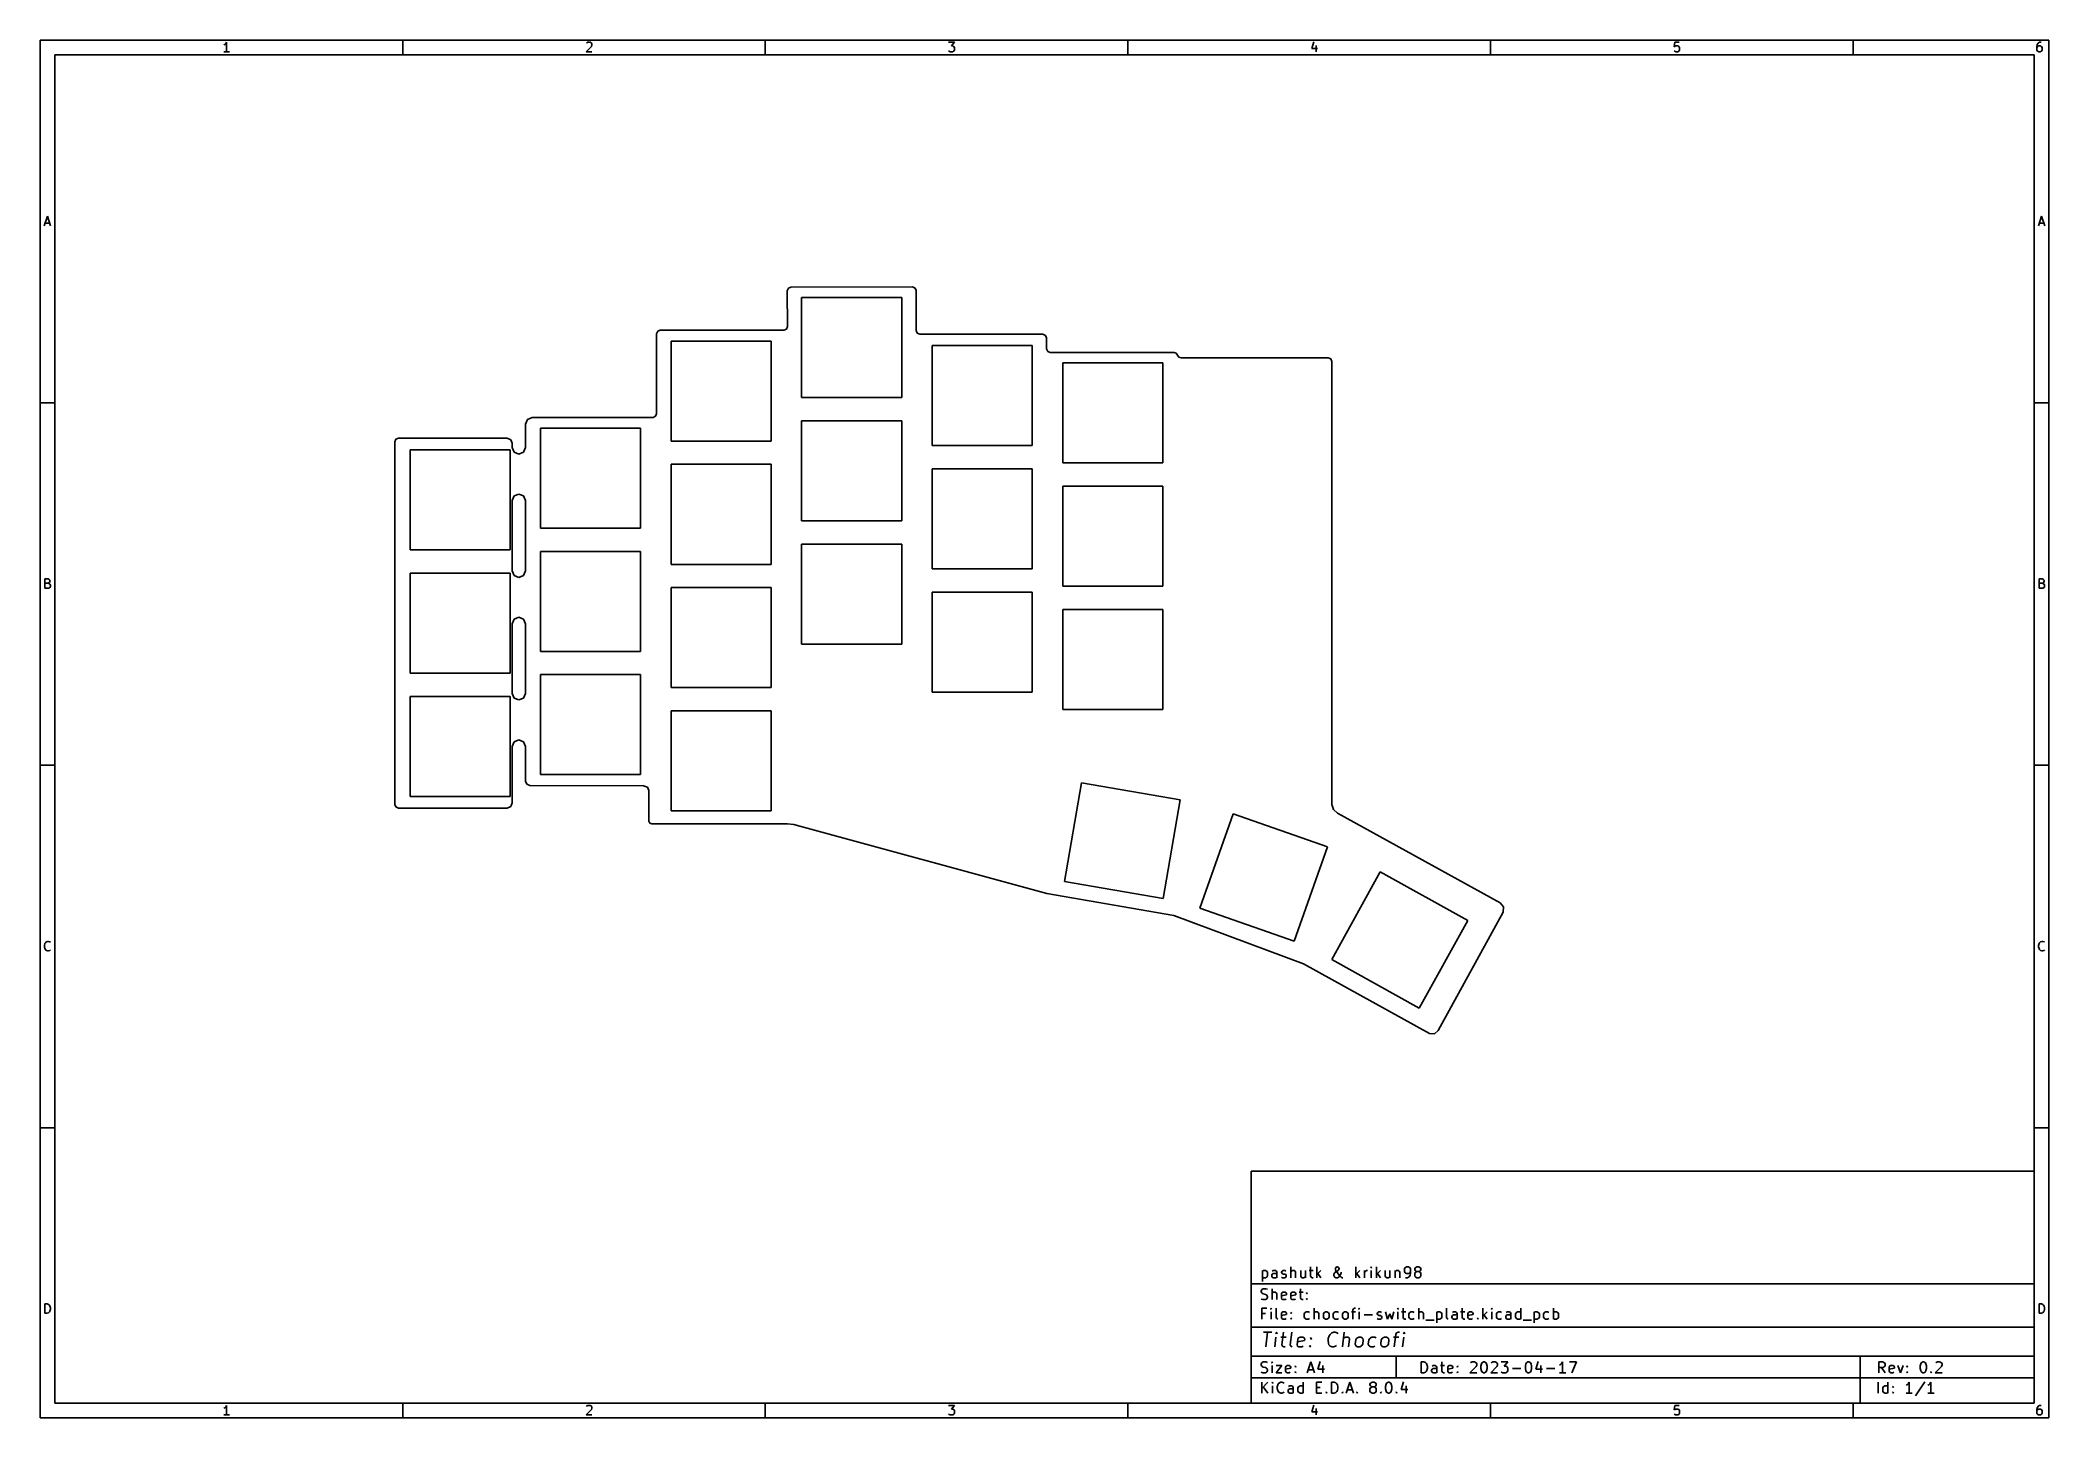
# Model space of a CAD drawing. Extents: x 10 to 287, y 10 to 200.
import ezdxf

# ---------------------------------------------------------------- set-up
doc = ezdxf.new("R2010")
doc.units = 0

msp = doc.modelspace()

# ---------------------------------------------------------------- linework, layer by layer
at = {"layer": 'Layer 1'}
for p, q in [((10, 200.007), (287.002, 200.007)), ((10, 9.9998), (10, 200.007)), ((35.5939, 199.528), (35.4701, 199.404)), ((35.7177, 199.713), (35.5939, 199.528)), ((35.7177, 198.413), (35.7177, 199.713)), ((60, 198.007), (60, 200.007)), ((85.3463, 199.59), (85.4082, 199.651)), ((85.4082, 199.651), (85.532, 199.713)), ((85.532, 199.713), (85.8415, 199.713)), ((85.8415, 199.713), (85.9654, 199.651)), ((85.9654, 199.651), (86.0273, 199.59)), ((86.0273, 199.59), (86.0892, 199.466)), ((86.0892, 199.466), (86.0892, 199.342)), ((110, 198.007), (110, 200.007)), ((135.284, 199.713), (136.089, 199.713)), ((136.089, 199.713), (135.656, 199.218)), ((160, 198.007), (160, 200.007)), ((185.656, 199.775), (185.346, 198.847)), ((210, 198.007), (210, 200.007)), ((235.408, 199.713), (235.346, 199.094)), ((236.027, 199.713), (235.408, 199.713)), ((260, 198.007), (260, 200.007)), ((285.532, 199.59), (285.408, 199.404)), ((285.594, 199.651), (285.532, 199.59)), ((285.718, 199.713), (285.594, 199.651)), ((285.965, 199.713), (285.718, 199.713)), ((287.002, 200.007), (287.002, 9.9998)), ((12, 198.007), (285.002, 198.007)), ((12, 11.9998), (12, 198.007)), ((35.4701, 199.404), (35.3463, 199.342)), ((36.0892, 198.413), (35.3463, 198.413)), ((86.0273, 199.156), (85.2844, 198.413)), ((85.2844, 198.413), (86.0892, 198.413)), ((86.0892, 199.342), (86.0273, 199.156)), ((135.346, 198.475), (135.284, 198.537)), ((135.47, 198.413), (135.346, 198.475)), ((135.841, 198.413), (135.47, 198.413)), ((135.656, 199.218), (135.841, 199.218)), ((135.841, 199.218), (135.965, 199.156)), ((135.965, 198.475), (135.841, 198.413)), ((135.965, 199.156), (136.027, 199.094)), ((136.027, 198.537), (135.965, 198.475)), ((136.027, 199.094), (136.089, 198.971)), ((136.089, 198.661), (136.027, 198.537)), ((136.089, 198.971), (136.089, 198.661)), ((185.346, 198.847), (186.151, 198.847)), ((185.965, 199.28), (185.965, 198.413)), ((235.346, 199.094), (235.408, 199.156)), ((235.408, 198.475), (235.346, 198.537)), ((235.408, 199.156), (235.532, 199.218)), ((235.532, 198.413), (235.408, 198.475)), ((235.532, 199.218), (235.841, 199.218)), ((235.841, 198.413), (235.532, 198.413)), ((235.841, 199.218), (235.965, 199.156)), ((235.965, 198.475), (235.841, 198.413)), ((235.965, 199.156), (236.027, 199.094)), ((236.027, 198.537), (235.965, 198.475)), ((236.027, 199.094), (236.089, 198.971)), ((236.089, 198.661), (236.027, 198.537)), ((236.089, 198.971), (236.089, 198.661)), ((285.002, 198.007), (285.002, 11.9998)), ((285.408, 199.404), (285.346, 199.156)), ((285.346, 199.156), (285.346, 198.661)), ((285.408, 199.094), (285.346, 198.971)), ((285.346, 198.661), (285.408, 198.537)), ((285.47, 199.156), (285.408, 199.094)), ((285.408, 198.537), (285.47, 198.475)), ((285.594, 199.218), (285.47, 199.156)), ((285.47, 198.475), (285.594, 198.413)), ((285.841, 199.218), (285.594, 199.218)), ((285.594, 198.413), (285.841, 198.413)), ((285.965, 199.156), (285.841, 199.218)), ((285.841, 198.413), (285.965, 198.475)), ((286.027, 199.094), (285.965, 199.156)), ((285.965, 198.475), (286.027, 198.537)), ((286.089, 198.971), (286.027, 199.094)), ((286.027, 198.537), (286.089, 198.661)), ((286.089, 198.661), (286.089, 198.971)), ((10.5667, 174.413), (11, 175.713)), ((10.6905, 174.785), (11.3095, 174.785)), ((11, 175.713), (11.4333, 174.413)), ((285.569, 174.413), (286.002, 175.713)), ((285.693, 174.785), (286.312, 174.785)), ((286.002, 175.713), (286.435, 174.413)), ((113.176447, 165.810553), (113.03, 165.457)), ((113.176447, 165.810553), (113.03, 165.457)), ((113.03, 165.457), (113.047, 160.5)), ((113.03, 165.457), (113.047, 160.5)), ((113.53, 165.957), (113.176447, 165.810553)), ((113.53, 165.957), (113.176447, 165.810553)), ((130.31, 165.971), (113.53, 165.957)), ((130.31, 165.971), (113.53, 165.957)), ((115.01, 164.507), (128.81, 164.507)), ((115.01, 150.707), (115.01, 164.507)), ((115.01, 164.507), (128.81, 164.507)), ((115.01, 150.707), (115.01, 164.507)), ((128.81, 164.507), (128.81, 150.707)), ((128.81, 164.507), (128.81, 150.707)), ((130.663553, 165.824553), (130.31, 165.971)), ((130.663553, 165.824553), (130.31, 165.971)), ((130.81, 165.471), (130.663553, 165.824553)), ((130.81, 165.471), (130.663553, 165.824553)), ((130.81, 159.954), (130.81, 165.471)), ((130.81, 159.954), (130.81, 165.471)), ((95.0171, 159.5), (95.0154, 148.486)), ((95.0171, 159.5), (95.0154, 148.486)), ((95.163547, 159.853553), (95.0171, 159.5)), ((95.163547, 159.853553), (95.0171, 159.5)), ((95.5171, 160), (95.163547, 159.853553)), ((95.5171, 160), (95.163547, 159.853553)), ((112.547, 160), (95.5171, 160)), ((112.547, 160), (95.5171, 160)), ((97.01, 158.507), (110.81, 158.507)), ((97.01, 144.707), (97.01, 158.507)), ((97.01, 158.507), (110.81, 158.507)), ((97.01, 144.707), (97.01, 158.507)), ((110.81, 158.507), (110.81, 144.707)), ((110.81, 158.507), (110.81, 144.707)), ((112.547, 160), (112.900553, 160.146447)), ((112.547, 160), (112.900553, 160.146447)), ((112.900553, 160.146447), (113.047, 160.5)), ((112.900553, 160.146447), (113.047, 160.5)), ((130.81, 159.954), (130.956447, 159.600447)), ((130.81, 159.954), (130.956447, 159.600447)), ((130.956447, 159.600447), (131.31, 159.454)), ((130.956447, 159.600447), (131.31, 159.454)), ((148.293, 159.438), (131.31, 159.454)), ((148.293, 159.438), (131.31, 159.454)), ((148.646553, 159.291553), (148.293, 159.438)), ((148.646553, 159.291553), (148.293, 159.438)), ((148.793, 158.938), (148.646553, 159.291553)), ((148.793, 158.938), (148.646553, 159.291553)), ((148.793, 157.438), (148.793, 158.938)), ((148.793, 157.438), (148.793, 158.938)), ((133.01, 157.887), (146.81, 157.887)), ((133.01, 144.087), (133.01, 157.887)), ((133.01, 157.887), (146.81, 157.887)), ((133.01, 144.087), (133.01, 157.887)), ((146.81, 157.887), (146.81, 144.087)), ((146.81, 157.887), (146.81, 144.087)), ((148.793, 157.438), (148.939447, 157.084447)), ((148.793, 157.438), (148.939447, 157.084447)), ((148.939447, 157.084447), (149.293, 156.938)), ((148.939447, 157.084447), (149.293, 156.938)), ((166.361, 156.952), (149.293, 156.938)), ((166.361, 156.952), (149.293, 156.938)), ((151.01, 155.507), (164.81, 155.507)), ((151.01, 141.707), (151.01, 155.507)), ((151.01, 155.507), (164.81, 155.507)), ((151.01, 141.707), (151.01, 155.507)), ((164.81, 155.507), (164.81, 141.707)), ((164.81, 155.507), (164.81, 141.707)), ((166.676678, 156.839015), (166.361, 156.952)), ((166.676678, 156.839015), (166.361, 156.952)), ((166.85, 156.552), (166.676678, 156.839015)), ((166.85, 156.552), (166.676678, 156.839015)), ((166.85, 156.552), (167.03, 156.292)), ((166.85, 156.552), (167.03, 156.292)), ((167.03, 156.292), (167.33, 156.192)), ((167.03, 156.292), (167.33, 156.192)), ((187.62, 156.202), (167.33, 156.192)), ((187.62, 156.202), (167.33, 156.192)), ((187.973553, 156.055553), (187.62, 156.202)), ((187.973553, 156.055553), (187.62, 156.202)), ((188.12, 155.702), (187.973553, 156.055553)), ((188.12, 155.702), (187.973553, 156.055553)), ((188.12, 155.707), (188.134, 94.612)), ((188.12, 155.707), (188.134, 94.612)), ((10, 150.007), (12, 150.007)), ((128.81, 150.707), (115.01, 150.707)), ((128.81, 150.707), (115.01, 150.707)), ((287.002, 150.007), (285.002, 150.007)), ((77.184377, 147.706906), (76.91, 147.045)), ((77.184377, 147.706906), (76.91, 147.045)), ((76.91, 147.045), (76.91, 143.807)), ((76.91, 147.045), (76.91, 143.807)), ((77.8464, 147.981), (77.184377, 147.706906)), ((77.8464, 147.981), (77.184377, 147.706906)), ((94.5154, 147.986), (77.8464, 147.981)), ((94.5154, 147.986), (77.8464, 147.981)), ((94.5154, 147.986), (94.868953, 148.132447)), ((94.5154, 147.986), (94.868953, 148.132447)), ((94.868953, 148.132447), (95.0154, 148.486)), ((94.868953, 148.132447), (95.0154, 148.486)), ((115.01, 147.507), (128.81, 147.507)), ((115.01, 133.707), (115.01, 147.507)), ((115.01, 147.507), (128.81, 147.507)), ((115.01, 133.707), (115.01, 147.507)), ((128.81, 147.507), (128.81, 133.707)), ((128.81, 147.507), (128.81, 133.707)), ((59.056447, 144.960553), (58.91, 144.607)), ((59.056447, 144.960553), (58.91, 144.607)), ((58.91, 144.607), (58.91, 94.607)), ((58.91, 144.607), (58.91, 94.607)), ((59.41, 145.107), (59.056447, 144.960553)), ((59.41, 145.107), (59.056447, 144.960553)), ((74.41, 145.107), (59.41, 145.107)), ((74.41, 145.107), (59.41, 145.107)), ((74.904975, 144.901975), (74.41, 145.107)), ((74.904975, 144.901975), (74.41, 145.107)), ((75.11, 144.407), (74.904975, 144.901975)), ((75.11, 144.407), (74.904975, 144.901975)), ((75.11, 144.207), (75.11, 144.407)), ((75.11, 144.207), (75.11, 144.407)), ((75.11, 144.207), (75.11, 143.807)), ((75.11, 144.207), (75.11, 143.807)), ((79.01, 146.507), (92.81, 146.507)), ((79.01, 132.707), (79.01, 146.507)), ((79.01, 146.507), (92.81, 146.507)), ((79.01, 132.707), (79.01, 146.507)), ((92.81, 146.507), (92.81, 132.707)), ((92.81, 146.507), (92.81, 132.707)), ((110.81, 144.707), (97.01, 144.707)), ((110.81, 144.707), (97.01, 144.707)), ((146.81, 144.087), (133.01, 144.087)), ((146.81, 144.087), (133.01, 144.087)), ((61.01, 129.707), (61.01, 143.507)), ((61.01, 143.507), (74.81, 143.507)), ((61.01, 129.707), (61.01, 143.507)), ((61.01, 143.507), (74.81, 143.507)), ((74.81, 143.507), (74.81, 129.707)), ((74.81, 143.507), (74.81, 129.707)), ((75.11, 143.807), (75.373604, 143.170604)), ((75.11, 143.807), (75.373604, 143.170604)), ((75.373604, 143.170604), (76.01, 142.907)), ((75.373604, 143.170604), (76.01, 142.907)), ((76.01, 142.907), (76.646396, 143.170604)), ((76.01, 142.907), (76.646396, 143.170604)), ((76.646396, 143.170604), (76.91, 143.807)), ((76.646396, 143.170604), (76.91, 143.807)), ((97.01, 141.507), (110.81, 141.507)), ((97.01, 127.707), (97.01, 141.507)), ((97.01, 141.507), (110.81, 141.507)), ((97.01, 127.707), (97.01, 141.507)), ((110.81, 141.507), (110.81, 127.707)), ((110.81, 141.507), (110.81, 127.707)), ((164.81, 141.707), (151.01, 141.707)), ((164.81, 141.707), (151.01, 141.707)), ((133.01, 140.887), (146.81, 140.887)), ((133.01, 127.087), (133.01, 140.887)), ((133.01, 140.887), (146.81, 140.887)), ((133.01, 127.087), (133.01, 140.887)), ((146.81, 140.887), (146.81, 127.087)), ((146.81, 140.887), (146.81, 127.087)), ((151.01, 138.507), (164.81, 138.507)), ((151.01, 124.707), (151.01, 138.507)), ((151.01, 138.507), (164.81, 138.507)), ((151.01, 124.707), (151.01, 138.507)), ((164.81, 138.507), (164.81, 124.707)), ((164.81, 138.507), (164.81, 124.707)), ((75.373604, 137.143396), (75.11, 136.507)), ((75.373604, 137.143396), (75.11, 136.507)), ((75.11, 126.807), (75.11, 136.507)), ((75.11, 126.807), (75.11, 136.507)), ((76.01, 137.407), (75.373604, 137.143396)), ((76.01, 137.407), (75.373604, 137.143396)), ((76.646396, 137.143396), (76.01, 137.407)), ((76.646396, 137.143396), (76.01, 137.407)), ((76.91, 136.507), (76.646396, 137.143396)), ((76.91, 136.507), (76.646396, 137.143396)), ((76.91, 126.807), (76.91, 136.507)), ((76.91, 126.807), (76.91, 136.507)), ((128.81, 133.707), (115.01, 133.707)), ((128.81, 133.707), (115.01, 133.707)), ((92.81, 132.707), (79.01, 132.707)), ((92.81, 132.707), (79.01, 132.707)), ((115.01, 130.507), (128.81, 130.507)), ((115.01, 116.707), (115.01, 130.507)), ((115.01, 130.507), (128.81, 130.507)), ((115.01, 116.707), (115.01, 130.507)), ((128.81, 130.507), (128.81, 116.707)), ((128.81, 130.507), (128.81, 116.707)), ((74.81, 129.707), (61.01, 129.707)), ((74.81, 129.707), (61.01, 129.707)), ((79.01, 129.507), (92.81, 129.507)), ((79.01, 115.707), (79.01, 129.507)), ((79.01, 129.507), (92.81, 129.507)), ((79.01, 115.707), (79.01, 129.507)), ((92.81, 129.507), (92.81, 115.707)), ((92.81, 129.507), (92.81, 115.707)), ((110.81, 127.707), (97.01, 127.707)), ((110.81, 127.707), (97.01, 127.707)), ((10.6595, 124.413), (10.6595, 125.713)), ((10.6595, 125.713), (11.0929, 125.713)), ((11.0929, 125.094), (10.6595, 125.094)), ((11.0929, 125.713), (11.2167, 125.651)), ((11.2167, 125.156), (11.0929, 125.094)), ((11.0929, 125.094), (11.2786, 125.032)), ((11.2167, 125.651), (11.2786, 125.59)), ((11.2786, 125.218), (11.2167, 125.156)), ((11.2786, 125.59), (11.3405, 125.466)), ((11.3405, 125.342), (11.2786, 125.218)), ((11.2786, 125.032), (11.3405, 124.971)), ((11.3405, 125.466), (11.3405, 125.342)), ((11.3405, 124.971), (11.4024, 124.847)), ((11.4024, 124.661), (11.3405, 124.537)), ((11.4024, 124.847), (11.4024, 124.661)), ((61.01, 112.707), (61.01, 126.507)), ((61.01, 126.507), (74.81, 126.507)), ((61.01, 112.707), (61.01, 126.507)), ((61.01, 126.507), (74.81, 126.507)), ((74.81, 126.507), (74.81, 112.707)), ((74.81, 126.507), (74.81, 112.707)), ((75.11, 126.807), (75.373604, 126.170604)), ((75.11, 126.807), (75.373604, 126.170604)), ((75.373604, 126.170604), (76.01, 125.907)), ((75.373604, 126.170604), (76.01, 125.907)), ((76.01, 125.907), (76.646396, 126.170604)), ((76.01, 125.907), (76.646396, 126.170604)), ((76.646396, 126.170604), (76.91, 126.807)), ((76.646396, 126.170604), (76.91, 126.807)), ((146.81, 127.087), (133.01, 127.087)), ((146.81, 127.087), (133.01, 127.087)), ((164.81, 124.707), (151.01, 124.707)), ((164.81, 124.707), (151.01, 124.707)), ((285.662, 124.413), (285.662, 125.713)), ((285.662, 125.713), (286.095, 125.713)), ((286.095, 125.094), (285.662, 125.094)), ((286.095, 125.713), (286.219, 125.651)), ((286.219, 125.156), (286.095, 125.094)), ((286.095, 125.094), (286.281, 125.032)), ((286.219, 125.651), (286.281, 125.59)), ((286.281, 125.218), (286.219, 125.156)), ((286.281, 125.59), (286.343, 125.466)), ((286.343, 125.342), (286.281, 125.218)), ((286.281, 125.032), (286.343, 124.971)), ((286.343, 125.466), (286.343, 125.342)), ((286.343, 124.971), (286.405, 124.847)), ((286.405, 124.661), (286.343, 124.537)), ((286.405, 124.847), (286.405, 124.661)), ((11.1548, 124.413), (10.6595, 124.413)), ((11.2786, 124.475), (11.1548, 124.413)), ((11.3405, 124.537), (11.2786, 124.475)), ((97.01, 124.507), (110.81, 124.507)), ((97.01, 110.707), (97.01, 124.507)), ((97.01, 124.507), (110.81, 124.507)), ((97.01, 110.707), (97.01, 124.507)), ((110.81, 124.507), (110.81, 110.707)), ((110.81, 124.507), (110.81, 110.707)), ((133.01, 123.882), (146.81, 123.882)), ((133.01, 110.082), (133.01, 123.882)), ((133.01, 123.882), (146.81, 123.882)), ((133.01, 110.082), (133.01, 123.882)), ((146.81, 123.882), (146.81, 110.082)), ((146.81, 123.882), (146.81, 110.082)), ((286.157, 124.413), (285.662, 124.413)), ((286.281, 124.475), (286.157, 124.413)), ((286.343, 124.537), (286.281, 124.475)), ((75.373604, 120.143396), (75.11, 119.507)), ((75.373604, 120.143396), (75.11, 119.507)), ((75.11, 109.907), (75.11, 119.507)), ((75.11, 109.907), (75.11, 119.507)), ((76.01, 120.407), (75.373604, 120.143396)), ((76.01, 120.407), (75.373604, 120.143396)), ((76.646396, 120.143396), (76.01, 120.407)), ((76.646396, 120.143396), (76.01, 120.407)), ((76.91, 119.507), (76.646396, 120.143396)), ((76.91, 119.507), (76.646396, 120.143396)), ((76.91, 109.907), (76.91, 119.507)), ((76.91, 109.907), (76.91, 119.507)), ((151.01, 121.507), (164.81, 121.507)), ((151.01, 107.707), (151.01, 121.507)), ((151.01, 121.507), (164.81, 121.507)), ((151.01, 107.707), (151.01, 121.507)), ((164.81, 121.507), (164.81, 107.707)), ((164.81, 121.507), (164.81, 107.707)), ((128.81, 116.707), (115.01, 116.707)), ((128.81, 116.707), (115.01, 116.707)), ((92.81, 115.707), (79.01, 115.707)), ((92.81, 115.707), (79.01, 115.707)), ((74.81, 112.707), (61.01, 112.707)), ((74.81, 112.707), (61.01, 112.707)), ((79.01, 112.507), (92.81, 112.507)), ((79.01, 98.707), (79.01, 112.507)), ((79.01, 112.507), (92.81, 112.507)), ((79.01, 98.707), (79.01, 112.507)), ((92.81, 112.507), (92.81, 98.707)), ((92.81, 112.507), (92.81, 98.707)), ((61.01, 95.707), (61.01, 109.507)), ((61.01, 109.507), (74.81, 109.507)), ((61.01, 95.707), (61.01, 109.507)), ((61.01, 109.507), (74.81, 109.507)), ((74.81, 109.507), (74.81, 95.707)), ((74.81, 109.507), (74.81, 95.707)), ((75.11, 109.907), (75.373604, 109.270604)), ((75.11, 109.907), (75.373604, 109.270604)), ((75.373604, 109.270604), (76.01, 109.007)), ((75.373604, 109.270604), (76.01, 109.007)), ((76.01, 109.007), (76.646396, 109.270604)), ((76.01, 109.007), (76.646396, 109.270604)), ((76.646396, 109.270604), (76.91, 109.907)), ((76.646396, 109.270604), (76.91, 109.907)), ((110.81, 110.707), (97.01, 110.707)), ((110.81, 110.707), (97.01, 110.707)), ((146.81, 110.082), (133.01, 110.082)), ((146.81, 110.082), (133.01, 110.082)), ((97.01, 107.507), (110.81, 107.507)), ((97.01, 93.707), (97.01, 107.507)), ((97.01, 107.507), (110.81, 107.507)), ((97.01, 93.707), (97.01, 107.507)), ((110.81, 107.507), (110.81, 93.707)), ((110.81, 107.507), (110.81, 93.707)), ((164.81, 107.707), (151.01, 107.707)), ((164.81, 107.707), (151.01, 107.707)), ((75.373604, 103.243396), (75.11, 102.607)), ((75.373604, 103.243396), (75.11, 102.607)), ((75.11, 102.607), (75.11, 94.807)), ((75.11, 102.607), (75.11, 94.807)), ((76.01, 103.507), (75.373604, 103.243396)), ((76.01, 103.507), (75.373604, 103.243396)), ((76.646396, 103.243396), (76.01, 103.507)), ((76.646396, 103.243396), (76.01, 103.507)), ((76.91, 102.607), (76.646396, 103.243396)), ((76.91, 102.607), (76.646396, 103.243396)), ((76.91, 102.607), (76.9166, 97.807)), ((76.91, 102.607), (76.9166, 97.807)), ((10, 100.007), (12, 100.007)), ((287.002, 100.007), (285.002, 100.007)), ((76.9166, 97.807), (77.090403, 97.387403)), ((76.9166, 97.807), (77.090403, 97.387403)), ((77.090403, 97.387403), (77.51, 97.2136)), ((77.090403, 97.387403), (77.51, 97.2136)), ((77.51, 97.2136), (93.21, 97.1711)), ((77.51, 97.2136), (93.21, 97.1711)), ((92.81, 98.707), (79.01, 98.707)), ((92.81, 98.707), (79.01, 98.707)), ((93.733302, 96.999714), (93.22, 97.1711)), ((93.733302, 96.999714), (93.22, 97.1711)), ((93.9571, 96.507), (93.733302, 96.999714)), ((93.9571, 96.507), (93.733302, 96.999714)), ((151.246, 83.9807), (153.595, 97.5794)), ((151.246, 83.9807), (153.595, 97.5794)), ((153.595, 97.5794), (167.194, 95.2305)), ((153.595, 97.5794), (167.194, 95.2305)), ((58.91, 94.607), (59.056447, 94.253447)), ((58.91, 94.607), (59.056447, 94.253447)), ((59.056447, 94.253447), (59.41, 94.107)), ((59.056447, 94.253447), (59.41, 94.107)), ((74.81, 95.707), (61.01, 95.707)), ((74.81, 95.707), (61.01, 95.707)), ((74.41, 94.107), (74.904975, 94.312025)), ((74.41, 94.107), (74.904975, 94.312025)), ((74.904975, 94.312025), (75.11, 94.807)), ((74.904975, 94.312025), (75.11, 94.807)), ((93.9571, 96.507), (93.95, 92.297)), ((93.9571, 96.507), (93.95, 92.297)), ((167.194, 95.2305), (164.845, 81.6318)), ((167.194, 95.2305), (164.845, 81.6318)), ((188.132, 94.6119), (188.357168, 93.899035)), ((188.132, 94.6119), (188.357168, 93.899035)), ((74.41, 94.107), (59.41, 94.107)), ((74.41, 94.107), (59.41, 94.107)), ((93.95, 92.297), (94.064228, 92.021228)), ((93.95, 92.297), (94.064228, 92.021228)), ((94.064228, 92.021228), (94.34, 91.907)), ((94.064228, 92.021228), (94.34, 91.907)), ((94.34, 91.907), (113.04, 91.917)), ((94.34, 91.907), (113.04, 91.917)), ((110.81, 93.707), (97.01, 93.707)), ((110.81, 93.707), (97.01, 93.707)), ((113.918858, 91.840012), (113.04, 91.917)), ((113.918858, 91.840012), (113.04, 91.917)), ((114.77, 91.6079), (113.918858, 91.840012)), ((114.77, 91.6079), (113.918858, 91.840012)), ((114.77, 91.6079), (148.84, 82.3169)), ((114.77, 91.6079), (148.84, 82.3169)), ((169.914, 80.3041), (174.498, 93.3206)), ((169.914, 80.3041), (174.498, 93.3206)), ((174.498, 93.3206), (187.514, 88.7368)), ((174.498, 93.3206), (187.514, 88.7368)), ((188.357168, 93.899035), (188.92, 93.407)), ((188.357168, 93.899035), (188.92, 93.407)), ((188.92, 93.407), (211.32, 81.007)), ((188.92, 93.407), (211.32, 81.007)), ((187.514, 88.7368), (182.931, 75.7203)), ((187.514, 88.7368), (182.931, 75.7203)), ((164.845, 81.6318), (151.246, 83.9807)), ((164.845, 81.6318), (151.246, 83.9807)), ((188.104, 73.2112), (194.795, 85.2809)), ((188.104, 73.2112), (194.795, 85.2809)), ((194.795, 85.2809), (206.864, 78.5906)), ((194.795, 85.2809), (206.864, 78.5906)), ((148.84, 82.3169), (166.359, 79.2846)), ((148.84, 82.3169), (166.359, 79.2846)), ((211.804547, 80.46265), (211.32, 81.007)), ((211.804547, 80.46265), (211.32, 81.007)), ((211.756, 79.7355), (211.804547, 80.46265)), ((211.756, 79.7355), (211.804547, 80.46265)), ((166.359, 79.2846), (184.2, 72.607)), ((166.359, 79.2846), (184.2, 72.607)), ((182.931, 75.7203), (169.914, 80.3041)), ((182.931, 75.7203), (169.914, 80.3041)), ((206.864, 78.5906), (200.174, 66.5208)), ((206.864, 78.5906), (200.174, 66.5208)), ((202.8, 63.407), (211.759, 79.7341)), ((202.8, 63.407), (211.759, 79.7341)), ((10.5976, 75.1563), (10.6595, 75.4039)), ((10.5976, 74.9705), (10.5976, 75.1563)), ((10.6595, 74.7229), (10.5976, 74.9705)), ((10.6595, 75.4039), (10.7214, 75.5277)), ((10.7214, 75.5277), (10.8452, 75.6515)), ((10.8452, 75.6515), (11.031, 75.7134)), ((11.031, 75.7134), (11.1548, 75.7134)), ((11.1548, 75.7134), (11.3405, 75.6515)), ((11.3405, 75.6515), (11.4024, 75.5896)), ((285.6, 75.1563), (285.662, 75.4039)), ((285.6, 74.9705), (285.6, 75.1563)), ((285.662, 74.7229), (285.6, 74.9705)), ((285.662, 75.4039), (285.724, 75.5277)), ((285.724, 75.5277), (285.847, 75.6515)), ((285.847, 75.6515), (286.033, 75.7134)), ((286.033, 75.7134), (286.157, 75.7134)), ((286.157, 75.7134), (286.343, 75.6515)), ((286.343, 75.6515), (286.405, 75.5896)), ((10.7214, 74.5991), (10.6595, 74.7229)), ((10.8452, 74.4753), (10.7214, 74.5991)), ((11.031, 74.4134), (10.8452, 74.4753)), ((11.1548, 74.4134), (11.031, 74.4134)), ((11.3405, 74.4753), (11.1548, 74.4134)), ((11.4024, 74.5372), (11.3405, 74.4753)), ((184.2, 72.607), (201.6, 63.007)), ((184.2, 72.607), (201.6, 63.007)), ((200.174, 66.5208), (188.104, 73.2112)), ((200.174, 66.5208), (188.104, 73.2112)), ((285.724, 74.5991), (285.662, 74.7229)), ((285.847, 74.4753), (285.724, 74.5991)), ((286.033, 74.4134), (285.847, 74.4753)), ((286.157, 74.4134), (286.033, 74.4134)), ((286.343, 74.4753), (286.157, 74.4134)), ((286.405, 74.5372), (286.343, 74.4753)), ((201.6, 63.007), (202.282846, 62.958461)), ((201.6, 63.007), (202.282846, 62.958461)), ((202.282846, 62.958461), (202.8, 63.407)), ((202.282846, 62.958461), (202.8, 63.407)), ((10, 50.007), (12, 50.007)), ((287.002, 50.007), (285.002, 50.007)), ((177.002, 43.9998), (285.002, 43.9998)), ((177.002, 11.9998), (177.002, 43.9998)), ((285.002, 43.9998), (285.002, 11.9998)), ((182.485, 29.3215), (182.485, 30.8215)), ((185.2, 30.8215), (185.2, 29.5358)), ((186.057, 29.3215), (186.057, 30.8215)), ((188.628, 30.6072), (188.7, 30.75)), ((188.628, 30.4643), (188.628, 30.6072)), ((188.7, 30.75), (188.842, 30.8215)), ((188.842, 30.8215), (188.914, 30.8215)), ((188.914, 30.8215), (189.057, 30.75)), ((189.057, 30.75), (189.128, 30.6072)), ((189.128, 30.5358), (189.057, 30.3929)), ((189.128, 30.6072), (189.128, 30.5358)), ((191.414, 29.3215), (191.414, 30.8215)), ((193.557, 30.8215), (193.485, 30.75)), ((193.485, 30.75), (193.557, 30.6786)), ((193.628, 30.75), (193.557, 30.8215)), ((193.557, 30.8215), (193.557, 30.6786)), ((193.557, 30.6786), (193.628, 30.75)), ((194.271, 29.3215), (194.271, 30.8215)), ((198.2, 30.6786), (198.128, 30.5358)), ((198.128, 30.5358), (198.128, 30.1786)), ((198.271, 30.75), (198.2, 30.6786)), ((198.414, 30.8215), (198.271, 30.75)), ((198.7, 30.8215), (198.414, 30.8215)), ((198.842, 30.75), (198.7, 30.8215)), ((198.914, 30.6786), (198.842, 30.75)), ((198.985, 30.5358), (198.914, 30.6786)), ((198.985, 29.9643), (198.985, 30.5358)), ((199.557, 30.5358), (199.628, 30.6786)), ((199.557, 30.4643), (199.557, 30.5358)), ((199.628, 30.6786), (199.7, 30.75)), ((199.7, 30.75), (199.842, 30.8215)), ((199.842, 30.8215), (200.128, 30.8215)), ((200.128, 30.8215), (200.271, 30.75)), ((200.271, 30.75), (200.342, 30.6786)), ((200.342, 30.6786), (200.414, 30.5358)), ((200.414, 30.5358), (200.414, 30.4643)), ((177.002, 28.4998), (285.002, 28.4998)), ((178.458, 27.6708), (178.53, 27.7422)), ((178.53, 27.7422), (178.672, 27.8137)), ((178.557, 30.3215), (178.557, 28.8215)), ((178.557, 30.25), (178.7, 30.3215)), ((178.7, 29.3215), (178.557, 29.3929)), ((178.672, 27.8137), (179.03, 27.8137)), ((178.7, 30.3215), (178.985, 30.3215)), ((178.985, 29.3215), (178.7, 29.3215)), ((178.985, 30.3215), (179.128, 30.25)), ((179.128, 29.3929), (178.985, 29.3215)), ((179.03, 27.8137), (179.244, 27.7422)), ((179.128, 30.25), (179.2, 30.1786)), ((179.2, 29.4643), (179.128, 29.3929)), ((179.2, 30.1786), (179.271, 30.0358)), ((179.271, 29.6072), (179.2, 29.4643)), ((179.271, 30.0358), (179.271, 29.6072)), ((179.842, 29.6786), (179.914, 29.8215)), ((179.842, 29.5358), (179.842, 29.6786)), ((179.914, 29.3929), (179.842, 29.5358)), ((179.887, 26.3137), (179.887, 27.8137)), ((180.057, 30.3215), (179.914, 30.25)), ((179.914, 29.8215), (180.057, 29.8929)), ((180.057, 29.3215), (179.914, 29.3929)), ((180.342, 30.3215), (180.057, 30.3215)), ((180.057, 29.8929), (180.414, 29.8929)), ((180.414, 29.3215), (180.057, 29.3215)), ((180.485, 30.25), (180.342, 30.3215)), ((180.414, 29.8929), (180.557, 29.9643)), ((180.557, 29.3929), (180.414, 29.3215)), ((180.557, 30.1072), (180.485, 30.25)), ((180.557, 29.3215), (180.557, 30.1072)), ((181.2, 30.1072), (181.271, 30.25)), ((181.2, 30.0358), (181.2, 30.1072)), ((181.271, 29.8929), (181.2, 30.0358)), ((181.2, 29.3929), (181.342, 29.3215)), ((181.271, 30.25), (181.414, 30.3215)), ((181.414, 29.8215), (181.271, 29.8929)), ((181.342, 29.3215), (181.628, 29.3215)), ((181.414, 30.3215), (181.628, 30.3215)), ((181.628, 29.8215), (181.414, 29.8215)), ((181.628, 30.3215), (181.771, 30.25)), ((181.771, 29.75), (181.628, 29.8215)), ((181.628, 29.3215), (181.771, 29.3929)), ((181.842, 29.6072), (181.771, 29.75)), ((181.771, 29.3929), (181.842, 29.5358)), ((181.842, 29.5358), (181.842, 29.6072)), ((182.557, 30.25), (182.485, 30.1786)), ((182.7, 30.3215), (182.557, 30.25)), ((182.914, 30.3215), (182.7, 30.3215)), ((183.057, 30.25), (182.914, 30.3215)), ((183.128, 30.1072), (183.057, 30.25)), ((183.128, 29.3215), (183.128, 30.1072)), ((183.815, 27.8137), (183.815, 26.528)), ((183.842, 30.3215), (183.842, 29.5358)), ((183.842, 29.5358), (183.914, 29.3929)), ((183.914, 29.3929), (184.057, 29.3215)), ((184.057, 29.3215), (184.271, 29.3215)), ((184.271, 29.3215), (184.414, 29.3929)), ((184.414, 29.3929), (184.485, 29.4643)), ((184.485, 30.3215), (184.485, 29.3215)), ((184.985, 30.3215), (185.557, 30.3215)), ((185.2, 29.5358), (185.271, 29.3929)), ((185.271, 29.3929), (185.414, 29.3215)), ((185.414, 29.3215), (185.557, 29.3215)), ((186.628, 30.3215), (186.057, 29.75)), ((186.2, 29.8929), (186.628, 29.3215)), ((188.485, 29.9643), (188.414, 29.8215)), ((188.414, 29.8215), (188.414, 29.6072)), ((188.414, 29.6072), (188.485, 29.4643)), ((188.557, 30.0358), (188.485, 29.9643)), ((188.485, 29.4643), (188.557, 29.3929)), ((188.985, 30.3215), (188.557, 30.0358)), ((188.557, 29.3929), (188.7, 29.3215)), ((188.7, 30.25), (188.628, 30.4643)), ((188.842, 30.0358), (188.7, 30.25)), ((188.7, 29.3215), (188.914, 29.3215)), ((189.2, 29.6072), (188.842, 30.0358)), ((188.914, 29.3215), (189.057, 29.3929)), ((189.057, 30.3929), (188.985, 30.3215)), ((189.057, 29.3929), (189.128, 29.4643)), ((189.128, 29.4643), (189.342, 29.75)), ((189.414, 29.3929), (189.2, 29.6072)), ((189.342, 29.75), (189.414, 29.9643)), ((189.414, 29.9643), (189.414, 30.1072)), ((189.557, 29.3215), (189.414, 29.3929)), ((189.628, 29.3215), (189.557, 29.3215)), ((191.985, 30.3215), (191.414, 29.75)), ((191.557, 29.8929), (191.985, 29.3215)), ((192.628, 29.3215), (192.628, 30.3215)), ((192.628, 30.0358), (192.7, 30.1786)), ((192.7, 30.1786), (192.771, 30.25)), ((192.771, 30.25), (192.914, 30.3215)), ((192.914, 30.3215), (193.057, 30.3215)), ((193.557, 29.3215), (193.557, 30.3215)), ((194.842, 30.3215), (194.271, 29.75)), ((194.414, 29.8929), (194.842, 29.3215)), ((195.485, 30.3215), (195.485, 29.5358)), ((195.485, 29.5358), (195.557, 29.3929)), ((195.557, 29.3929), (195.7, 29.3215)), ((195.7, 29.3215), (195.914, 29.3215)), ((195.914, 29.3215), (196.057, 29.3929)), ((196.057, 29.3929), (196.128, 29.4643)), ((196.128, 30.3215), (196.128, 29.3215)), ((196.842, 30.3215), (196.842, 29.3215)), ((196.842, 30.1786), (196.914, 30.25)), ((196.914, 30.25), (197.057, 30.3215)), ((197.057, 30.3215), (197.271, 30.3215)), ((197.271, 30.3215), (197.414, 30.25)), ((197.414, 30.25), (197.485, 30.1072)), ((197.485, 30.1072), (197.485, 29.3215)), ((198.128, 30.1786), (198.2, 30.0358)), ((198.2, 30.0358), (198.271, 29.9643)), ((198.271, 29.9643), (198.414, 29.8929)), ((198.271, 29.3215), (198.557, 29.3215)), ((198.414, 29.8929), (198.7, 29.8929)), ((198.557, 29.3215), (198.7, 29.3929)), ((198.7, 29.8929), (198.842, 29.9643)), ((198.7, 29.3929), (198.771, 29.4643)), ((198.771, 29.4643), (198.914, 29.6786)), ((198.842, 29.9643), (198.914, 30.0358)), ((198.914, 30.0358), (198.985, 30.1786)), ((198.914, 29.6786), (198.985, 29.9643)), ((199.628, 30.3215), (199.557, 30.4643)), ((199.628, 30.0358), (199.557, 29.8929)), ((199.557, 29.8929), (199.557, 29.6072)), ((199.557, 29.6072), (199.628, 29.4643)), ((199.7, 30.25), (199.628, 30.3215)), ((199.7, 30.1072), (199.628, 30.0358)), ((199.628, 29.4643), (199.7, 29.3929)), ((199.842, 30.1786), (199.7, 30.25)), ((199.842, 30.1786), (199.7, 30.1072)), ((199.7, 29.3929), (199.842, 29.3215)), ((200.128, 30.1786), (199.842, 30.1786)), ((199.842, 29.3215), (200.128, 29.3215)), ((200.271, 30.25), (200.128, 30.1786)), ((200.271, 30.1072), (200.128, 30.1786)), ((200.128, 29.3215), (200.271, 29.3929)), ((200.342, 30.3215), (200.271, 30.25)), ((200.342, 30.0358), (200.271, 30.1072)), ((200.271, 29.3929), (200.342, 29.4643)), ((200.414, 30.4643), (200.342, 30.3215)), ((200.414, 29.8929), (200.342, 30.0358)), ((200.342, 29.4643), (200.414, 29.6072)), ((200.414, 29.6072), (200.414, 29.8929)), ((10.6595, 24.4134), (10.6595, 25.7134)), ((10.6595, 25.7134), (10.969, 25.7134)), ((10.969, 25.7134), (11.1548, 25.6515)), ((11.1548, 25.6515), (11.2786, 25.5277)), ((11.2786, 25.5277), (11.3405, 25.4039)), ((11.3405, 25.4039), (11.4024, 25.1563)), ((11.4024, 24.9705), (11.3405, 24.7229)), ((11.4024, 25.1563), (11.4024, 24.9705)), ((178.387, 27.528), (178.458, 27.6708)), ((178.387, 27.3851), (178.387, 27.528)), ((178.458, 27.2422), (178.387, 27.3851)), ((178.387, 26.3851), (178.601, 26.3137)), ((178.53, 27.1708), (178.458, 27.2422)), ((178.458, 23.6137), (178.458, 25.1137)), ((178.458, 25.1137), (179.172, 25.1137)), ((178.672, 27.0994), (178.53, 27.1708)), ((178.601, 26.3137), (178.958, 26.3137)), ((178.958, 27.028), (178.672, 27.0994)), ((179.101, 26.9565), (178.958, 27.028)), ((178.958, 26.3137), (179.101, 26.3851)), ((179.172, 26.8851), (179.101, 26.9565)), ((179.101, 26.3851), (179.172, 26.4565)), ((179.244, 26.7422), (179.172, 26.8851)), ((179.172, 26.4565), (179.244, 26.5994)), ((179.244, 26.5994), (179.244, 26.7422)), ((179.744, 25.1137), (179.672, 25.0422)), ((179.672, 25.0422), (179.744, 24.9708)), ((179.815, 25.0422), (179.744, 25.1137)), ((179.744, 25.1137), (179.744, 24.9708)), ((179.744, 24.9708), (179.815, 25.0422)), ((179.958, 27.2422), (179.887, 27.1708)), ((180.101, 27.3137), (179.958, 27.2422)), ((180.315, 27.3137), (180.101, 27.3137)), ((180.458, 27.2422), (180.315, 27.3137)), ((180.53, 27.0994), (180.458, 27.2422)), ((180.458, 23.828), (180.458, 25.1137)), ((180.53, 26.3137), (180.53, 27.0994)), ((181.172, 27.0994), (181.244, 27.2422)), ((181.172, 26.528), (181.172, 27.0994)), ((181.887, 26.9565), (181.172, 26.8137)), ((181.244, 26.3851), (181.172, 26.528)), ((181.244, 27.2422), (181.387, 27.3137)), ((181.387, 26.3137), (181.244, 26.3851)), ((181.387, 27.3137), (181.672, 27.3137)), ((181.672, 26.3137), (181.387, 26.3137)), ((181.672, 27.3137), (181.815, 27.2422)), ((181.815, 26.3851), (181.672, 26.3137)), ((181.815, 27.2422), (181.887, 27.0994)), ((181.887, 27.0994), (181.887, 26.9565)), ((182.458, 27.0994), (182.53, 27.2422)), ((182.458, 26.528), (182.458, 27.0994)), ((183.172, 26.9565), (182.458, 26.8137)), ((182.53, 26.3851), (182.458, 26.528)), ((182.53, 27.2422), (182.672, 27.3137)), ((182.672, 26.3137), (182.53, 26.3851)), ((182.672, 27.3137), (182.958, 27.3137)), ((182.958, 26.3137), (182.672, 26.3137)), ((182.958, 27.3137), (183.101, 27.2422)), ((183.101, 26.3851), (182.958, 26.3137)), ((183.101, 27.2422), (183.172, 27.0994)), ((183.172, 27.0994), (183.172, 26.9565)), ((183.601, 27.3137), (184.172, 27.3137)), ((183.815, 26.528), (183.887, 26.3851)), ((183.887, 26.3851), (184.03, 26.3137)), ((184.03, 26.3137), (184.172, 26.3137)), ((184.601, 27.1708), (184.672, 27.2422)), ((184.672, 27.0994), (184.601, 27.1708)), ((184.601, 26.3851), (184.672, 26.4565)), ((184.672, 26.3137), (184.601, 26.3851)), ((184.672, 27.2422), (184.744, 27.1708)), ((184.672, 27.2422), (184.672, 27.0994)), ((184.744, 27.1708), (184.672, 27.0994)), ((184.672, 26.4565), (184.744, 26.3851)), ((184.672, 26.4565), (184.672, 26.3137)), ((184.744, 26.3851), (184.672, 26.3137)), ((185.672, 23.6137), (185.672, 25.1137)), ((191.03, 24.8994), (191.101, 25.0422)), ((191.101, 25.0422), (191.244, 25.1137)), ((191.244, 25.1137), (191.387, 25.1137)), ((191.887, 25.1137), (191.815, 25.0422)), ((191.815, 25.0422), (191.887, 24.9708)), ((191.958, 25.0422), (191.887, 25.1137)), ((191.887, 25.1137), (191.887, 24.9708)), ((191.887, 24.9708), (191.958, 25.0422)), ((197.244, 25.1137), (197.172, 25.0422)), ((197.172, 25.0422), (197.244, 24.9708)), ((197.315, 25.0422), (197.244, 25.1137)), ((197.244, 25.1137), (197.244, 24.9708)), ((197.244, 24.9708), (197.315, 25.0422)), ((197.958, 25.1137), (197.958, 23.828)), ((200.101, 23.6137), (200.101, 25.1137)), ((203.958, 23.828), (203.958, 25.1137)), ((206.101, 25.1137), (206.101, 23.828)), ((208.958, 23.6137), (208.958, 25.1137)), ((210.172, 25.1137), (210.101, 25.0422)), ((210.101, 25.0422), (210.172, 24.9708)), ((210.244, 25.0422), (210.172, 25.1137)), ((210.172, 25.1137), (210.172, 24.9708)), ((210.172, 24.9708), (210.244, 25.0422)), ((214.172, 23.6137), (214.172, 25.1137)), ((218.672, 23.6137), (218.672, 25.1137)), ((285.662, 24.4134), (285.662, 25.7134)), ((285.662, 25.7134), (285.971, 25.7134)), ((285.971, 25.7134), (286.157, 25.6515)), ((286.157, 25.6515), (286.281, 25.5277)), ((286.281, 25.5277), (286.343, 25.4039)), ((286.343, 25.4039), (286.405, 25.1563)), ((286.405, 24.9705), (286.343, 24.7229)), ((286.405, 25.1563), (286.405, 24.9705)), ((10.969, 24.4134), (10.6595, 24.4134)), ((11.1548, 24.4753), (10.969, 24.4134)), ((11.2786, 24.5991), (11.1548, 24.4753)), ((11.3405, 24.7229), (11.2786, 24.5991)), ((177.002, 22.4998), (285.002, 22.4998)), ((178.958, 24.3994), (178.458, 24.3994)), ((179.744, 23.6137), (179.744, 24.6137)), ((180.53, 23.6851), (180.458, 23.828)), ((180.672, 23.6137), (180.53, 23.6851)), ((181.172, 24.3994), (181.244, 24.5422)), ((181.172, 23.828), (181.172, 24.3994)), ((181.887, 24.2565), (181.172, 24.1137)), ((181.244, 23.6851), (181.172, 23.828)), ((181.244, 24.5422), (181.387, 24.6137)), ((181.387, 23.6137), (181.244, 23.6851)), ((181.387, 24.6137), (181.672, 24.6137)), ((181.672, 23.6137), (181.387, 23.6137)), ((181.672, 24.6137), (181.815, 24.5422)), ((181.815, 23.6851), (181.672, 23.6137)), ((181.815, 24.5422), (181.887, 24.3994)), ((181.887, 24.3994), (181.887, 24.2565)), ((182.458, 24.4708), (182.53, 24.5422)), ((182.53, 24.3994), (182.458, 24.4708)), ((182.458, 23.6851), (182.53, 23.7565)), ((182.53, 23.6137), (182.458, 23.6851)), ((182.53, 24.5422), (182.601, 24.4708)), ((182.53, 24.5422), (182.53, 24.3994)), ((182.601, 24.4708), (182.53, 24.3994)), ((182.53, 23.7565), (182.601, 23.6851)), ((182.53, 23.7565), (182.53, 23.6137)), ((182.601, 23.6851), (182.53, 23.6137)), ((184.315, 24.328), (184.387, 24.4708)), ((184.315, 23.8994), (184.315, 24.328)), ((184.387, 23.7565), (184.315, 23.8994)), ((184.387, 24.4708), (184.458, 24.5422)), ((184.458, 23.6851), (184.387, 23.7565)), ((184.458, 24.5422), (184.601, 24.6137)), ((184.601, 23.6137), (184.458, 23.6851)), ((184.601, 24.6137), (184.887, 24.6137)), ((184.887, 23.6137), (184.601, 23.6137)), ((184.887, 24.6137), (185.03, 24.5422)), ((185.03, 23.6851), (184.887, 23.6137)), ((185.744, 24.5422), (185.672, 24.4708)), ((185.887, 24.6137), (185.744, 24.5422)), ((186.101, 24.6137), (185.887, 24.6137)), ((186.244, 24.5422), (186.101, 24.6137)), ((186.315, 24.3994), (186.244, 24.5422)), ((186.315, 23.6137), (186.315, 24.3994)), ((186.958, 24.328), (187.03, 24.4708)), ((186.958, 23.8994), (186.958, 24.328)), ((187.03, 23.7565), (186.958, 23.8994)), ((187.03, 24.4708), (187.101, 24.5422)), ((187.101, 23.6851), (187.03, 23.7565)), ((187.101, 24.5422), (187.244, 24.6137)), ((187.244, 23.6137), (187.101, 23.6851)), ((187.244, 24.6137), (187.458, 24.6137)), ((187.458, 23.6137), (187.244, 23.6137)), ((187.458, 24.6137), (187.601, 24.5422)), ((187.601, 23.6851), (187.458, 23.6137)), ((187.601, 24.5422), (187.672, 24.4708)), ((187.672, 23.7565), (187.601, 23.6851)), ((187.672, 24.4708), (187.744, 24.328)), ((187.744, 23.8994), (187.672, 23.7565)), ((187.744, 24.328), (187.744, 23.8994)), ((188.315, 24.328), (188.387, 24.4708)), ((188.315, 23.8994), (188.315, 24.328)), ((188.387, 23.7565), (188.315, 23.8994)), ((188.387, 24.4708), (188.458, 24.5422)), ((188.458, 23.6851), (188.387, 23.7565)), ((188.458, 24.5422), (188.601, 24.6137)), ((188.601, 23.6137), (188.458, 23.6851)), ((188.601, 24.6137), (188.887, 24.6137)), ((188.887, 23.6137), (188.601, 23.6137)), ((188.887, 24.6137), (189.03, 24.5422)), ((189.03, 23.6851), (188.887, 23.6137)), ((189.601, 24.328), (189.672, 24.4708)), ((189.601, 23.8994), (189.601, 24.328)), ((189.672, 23.7565), (189.601, 23.8994)), ((189.672, 24.4708), (189.744, 24.5422)), ((189.744, 23.6851), (189.672, 23.7565)), ((189.744, 24.5422), (189.887, 24.6137)), ((189.887, 23.6137), (189.744, 23.6851)), ((189.887, 24.6137), (190.101, 24.6137)), ((190.101, 23.6137), (189.887, 23.6137)), ((190.101, 24.6137), (190.244, 24.5422)), ((190.244, 23.6851), (190.101, 23.6137)), ((190.244, 24.5422), (190.315, 24.4708)), ((190.315, 23.7565), (190.244, 23.6851)), ((190.315, 24.4708), (190.387, 24.328)), ((190.387, 23.8994), (190.315, 23.7565)), ((190.387, 24.328), (190.387, 23.8994)), ((190.815, 24.6137), (191.387, 24.6137)), ((191.03, 23.6137), (191.03, 24.8994)), ((191.887, 23.6137), (191.887, 24.6137)), ((192.601, 24.1851), (193.744, 24.1851)), ((194.387, 24.3994), (194.458, 24.5422)), ((194.387, 24.328), (194.387, 24.3994)), ((194.458, 24.1851), (194.387, 24.328)), ((194.387, 23.6851), (194.53, 23.6137)), ((194.458, 24.5422), (194.601, 24.6137)), ((194.601, 24.1137), (194.458, 24.1851)), ((194.53, 23.6137), (194.815, 23.6137)), ((194.601, 24.6137), (194.815, 24.6137)), ((194.815, 24.1137), (194.601, 24.1137)), ((194.815, 24.6137), (194.958, 24.5422)), ((194.958, 24.0422), (194.815, 24.1137)), ((194.815, 23.6137), (194.958, 23.6851)), ((195.03, 23.8994), (194.958, 24.0422)), ((194.958, 23.6851), (195.03, 23.828)), ((195.03, 23.828), (195.03, 23.8994)), ((195.53, 24.6137), (195.815, 23.6137)), ((195.815, 23.6137), (196.101, 24.328)), ((196.101, 24.328), (196.387, 23.6137)), ((196.387, 23.6137), (196.672, 24.6137)), ((197.244, 23.6137), (197.244, 24.6137)), ((197.744, 24.6137), (198.315, 24.6137)), ((197.958, 23.828), (198.03, 23.6851)), ((198.03, 23.6851), (198.172, 23.6137)), ((198.172, 23.6137), (198.315, 23.6137)), ((198.744, 24.328), (198.815, 24.4708)), ((198.744, 23.8994), (198.744, 24.328)), ((198.815, 23.7565), (198.744, 23.8994)), ((198.815, 24.4708), (198.887, 24.5422)), ((198.887, 23.6851), (198.815, 23.7565)), ((198.887, 24.5422), (199.03, 24.6137)), ((199.03, 23.6137), (198.887, 23.6851)), ((199.03, 24.6137), (199.315, 24.6137)), ((199.315, 23.6137), (199.03, 23.6137)), ((199.315, 24.6137), (199.458, 24.5422)), ((199.458, 23.6851), (199.315, 23.6137)), ((200.172, 24.5422), (200.101, 24.4708)), ((200.315, 24.6137), (200.172, 24.5422)), ((200.53, 24.6137), (200.315, 24.6137)), ((200.672, 24.5422), (200.53, 24.6137)), ((200.744, 24.3994), (200.672, 24.5422)), ((200.744, 23.6137), (200.744, 24.3994)), ((201.101, 23.4708), (202.244, 23.4708)), ((202.601, 24.6137), (202.601, 23.1137)), ((202.601, 24.5422), (202.744, 24.6137)), ((202.744, 23.6137), (202.601, 23.6851)), ((202.744, 24.6137), (203.03, 24.6137)), ((203.03, 23.6137), (202.744, 23.6137)), ((203.03, 24.6137), (203.172, 24.5422)), ((203.172, 23.6851), (203.03, 23.6137)), ((203.172, 24.5422), (203.244, 24.4708)), ((203.244, 23.7565), (203.172, 23.6851)), ((203.244, 24.4708), (203.315, 24.328)), ((203.315, 23.8994), (203.244, 23.7565)), ((203.315, 24.328), (203.315, 23.8994)), ((204.03, 23.6851), (203.958, 23.828)), ((204.172, 23.6137), (204.03, 23.6851)), ((204.672, 23.9708), (204.744, 24.1137)), ((204.672, 23.828), (204.672, 23.9708)), ((204.744, 23.6851), (204.672, 23.828)), ((204.887, 24.6137), (204.744, 24.5422)), ((204.744, 24.1137), (204.887, 24.1851)), ((204.887, 23.6137), (204.744, 23.6851)), ((205.172, 24.6137), (204.887, 24.6137)), ((204.887, 24.1851), (205.244, 24.1851)), ((205.244, 23.6137), (204.887, 23.6137)), ((205.315, 24.5422), (205.172, 24.6137)), ((205.244, 24.1851), (205.387, 24.2565)), ((205.387, 23.6851), (205.244, 23.6137)), ((205.387, 24.3994), (205.315, 24.5422)), ((205.387, 23.6137), (205.387, 24.3994)), ((205.887, 24.6137), (206.458, 24.6137)), ((206.101, 23.828), (206.172, 23.6851)), ((206.172, 23.6851), (206.315, 23.6137)), ((206.315, 23.6137), (206.458, 23.6137)), ((206.887, 24.3994), (206.958, 24.5422)), ((206.887, 23.828), (206.887, 24.3994)), ((207.601, 24.2565), (206.887, 24.1137)), ((206.958, 23.6851), (206.887, 23.828)), ((206.958, 24.5422), (207.101, 24.6137)), ((207.101, 23.6137), (206.958, 23.6851)), ((207.101, 24.6137), (207.387, 24.6137)), ((207.387, 23.6137), (207.101, 23.6137)), ((207.387, 24.6137), (207.53, 24.5422)), ((207.53, 23.6851), (207.387, 23.6137)), ((207.53, 24.5422), (207.601, 24.3994)), ((207.601, 24.3994), (207.601, 24.2565)), ((208.172, 23.6851), (208.244, 23.7565)), ((208.244, 23.6137), (208.172, 23.6851)), ((208.244, 23.7565), (208.315, 23.6851)), ((208.244, 23.7565), (208.244, 23.6137)), ((208.315, 23.6851), (208.244, 23.6137)), ((209.53, 24.6137), (208.958, 24.0422)), ((209.101, 24.1851), (209.53, 23.6137)), ((210.172, 23.6137), (210.172, 24.6137)), ((210.815, 24.328), (210.887, 24.4708)), ((210.815, 23.8994), (210.815, 24.328)), ((210.887, 23.7565), (210.815, 23.8994)), ((210.887, 24.4708), (210.958, 24.5422)), ((210.958, 23.6851), (210.887, 23.7565)), ((210.958, 24.5422), (211.101, 24.6137)), ((211.101, 23.6137), (210.958, 23.6851)), ((211.101, 24.6137), (211.387, 24.6137)), ((211.387, 23.6137), (211.101, 23.6137)), ((211.387, 24.6137), (211.53, 24.5422)), ((211.53, 23.6851), (211.387, 23.6137)), ((212.101, 23.9708), (212.172, 24.1137)), ((212.101, 23.828), (212.101, 23.9708)), ((212.172, 23.6851), (212.101, 23.828)), ((212.315, 24.6137), (212.172, 24.5422)), ((212.172, 24.1137), (212.315, 24.1851)), ((212.315, 23.6137), (212.172, 23.6851)), ((212.601, 24.6137), (212.315, 24.6137)), ((212.315, 24.1851), (212.672, 24.1851)), ((212.672, 23.6137), (212.315, 23.6137)), ((212.744, 24.5422), (212.601, 24.6137)), ((212.672, 24.1851), (212.815, 24.2565)), ((212.815, 23.6851), (212.672, 23.6137)), ((212.815, 24.3994), (212.744, 24.5422)), ((212.815, 23.6137), (212.815, 24.3994)), ((213.458, 24.328), (213.53, 24.4708)), ((213.458, 23.8994), (213.458, 24.328)), ((213.53, 23.7565), (213.458, 23.8994)), ((213.53, 24.4708), (213.601, 24.5422)), ((213.601, 23.6851), (213.53, 23.7565)), ((213.601, 24.5422), (213.744, 24.6137)), ((213.744, 23.6137), (213.601, 23.6851)), ((213.744, 24.6137), (214.03, 24.6137)), ((214.03, 23.6137), (213.744, 23.6137)), ((214.03, 24.6137), (214.172, 24.5422)), ((214.172, 23.6851), (214.03, 23.6137)), ((214.53, 23.4708), (215.672, 23.4708)), ((216.03, 24.6137), (216.03, 23.1137)), ((216.03, 24.5422), (216.172, 24.6137)), ((216.172, 23.6137), (216.03, 23.6851)), ((216.172, 24.6137), (216.458, 24.6137)), ((216.458, 23.6137), (216.172, 23.6137)), ((216.458, 24.6137), (216.601, 24.5422)), ((216.601, 23.6851), (216.458, 23.6137)), ((216.601, 24.5422), (216.672, 24.4708)), ((216.672, 23.7565), (216.601, 23.6851)), ((216.672, 24.4708), (216.744, 24.328)), ((216.744, 23.8994), (216.672, 23.7565)), ((216.744, 24.328), (216.744, 23.8994)), ((217.315, 24.328), (217.387, 24.4708)), ((217.315, 23.8994), (217.315, 24.328)), ((217.387, 23.7565), (217.315, 23.8994)), ((217.387, 24.4708), (217.458, 24.5422)), ((217.458, 23.6851), (217.387, 23.7565)), ((217.458, 24.5422), (217.601, 24.6137)), ((217.601, 23.6137), (217.458, 23.6851)), ((217.601, 24.6137), (217.887, 24.6137)), ((217.887, 23.6137), (217.601, 23.6137)), ((217.887, 24.6137), (218.03, 24.5422)), ((218.03, 23.6851), (217.887, 23.6137)), ((218.672, 24.5422), (218.815, 24.6137)), ((218.815, 23.6137), (218.672, 23.6851)), ((218.815, 24.6137), (219.101, 24.6137)), ((219.101, 23.6137), (218.815, 23.6137)), ((219.101, 24.6137), (219.244, 24.5422)), ((219.244, 23.6851), (219.101, 23.6137)), ((219.244, 24.5422), (219.315, 24.4708)), ((219.315, 23.7565), (219.244, 23.6851)), ((219.315, 24.4708), (219.387, 24.328)), ((219.387, 23.8994), (219.315, 23.7565)), ((219.387, 24.328), (219.387, 23.8994)), ((285.971, 24.4134), (285.662, 24.4134)), ((286.157, 24.4753), (285.971, 24.4134)), ((286.281, 24.5991), (286.157, 24.4753)), ((286.343, 24.7229), (286.281, 24.5991)), ((178.694, 21.7954), (179.837, 21.7954)), ((179.015, 19.7954), (179.265, 21.7954)), ((180.254, 19.7954), (180.42, 21.1287)), ((180.504, 21.7954), (180.396, 21.7001)), ((180.396, 21.7001), (180.48, 21.6049)), ((180.504, 21.7954), (180.48, 21.6049)), ((180.48, 21.6049), (180.587, 21.7001)), ((180.587, 21.7001), (180.504, 21.7954)), ((181.087, 21.1287), (181.849, 21.1287)), ((181.456, 21.7954), (181.242, 20.0811)), ((181.242, 20.0811), (181.313, 19.8906)), ((181.313, 19.8906), (181.492, 19.7954)), ((181.492, 19.7954), (181.682, 19.7954)), ((182.384, 20.0811), (182.599, 21.7954)), ((182.456, 19.8906), (182.384, 20.0811)), ((182.634, 19.7954), (182.456, 19.8906)), ((183.337, 20.0811), (183.432, 20.843)), ((183.408, 19.8906), (183.337, 20.0811)), ((184.361, 20.6525), (183.384, 20.462)), ((183.587, 19.7954), (183.408, 19.8906)), ((183.432, 20.843), (183.551, 21.0335)), ((183.551, 21.0335), (183.754, 21.1287)), ((183.968, 19.7954), (183.587, 19.7954)), ((183.754, 21.1287), (184.134, 21.1287)), ((184.17, 19.8906), (183.968, 19.7954)), ((184.134, 21.1287), (184.313, 21.0335)), ((184.313, 21.0335), (184.384, 20.843)), ((184.384, 20.843), (184.361, 20.6525)), ((185.027, 19.8906), (185.134, 19.9858)), ((185.111, 19.7954), (185.027, 19.8906)), ((185.134, 19.9858), (185.111, 19.7954)), ((185.218, 19.8906), (185.111, 19.7954)), ((185.134, 19.9858), (185.218, 19.8906)), ((185.158, 20.9382), (185.265, 21.0335)), ((185.242, 20.843), (185.158, 20.9382)), ((185.265, 21.0335), (185.242, 20.843)), ((185.349, 20.9382), (185.242, 20.843)), ((185.265, 21.0335), (185.349, 20.9382)), ((187.599, 20.6525), (187.634, 20.9382)), ((187.646, 20.2716), (187.599, 20.6525)), ((187.634, 20.9382), (187.777, 21.3192)), ((187.718, 20.0811), (187.646, 20.2716)), ((187.884, 19.8906), (187.718, 20.0811)), ((187.777, 21.3192), (187.896, 21.5096)), ((188.158, 19.7954), (187.884, 19.8906)), ((187.896, 21.5096), (188.111, 21.7001)), ((188.111, 21.7001), (188.408, 21.7954)), ((188.349, 19.7954), (188.158, 19.7954)), ((188.646, 19.8906), (188.349, 19.7954)), ((188.408, 21.7954), (188.599, 21.7954)), ((188.599, 21.7954), (188.873, 21.7001)), ((188.754, 19.9858), (188.646, 19.8906)), ((188.873, 21.7001), (188.956, 21.6049)), ((189.587, 19.7954), (189.837, 21.7954)), ((189.837, 21.0335), (189.73, 20.9382)), ((190.039, 21.1287), (189.837, 21.0335)), ((190.325, 21.1287), (190.039, 21.1287)), ((190.504, 21.0335), (190.325, 21.1287)), ((190.444, 19.7954), (190.575, 20.843)), ((190.575, 20.843), (190.504, 21.0335)), ((191.349, 20.1763), (191.42, 20.7477)), ((191.42, 19.9858), (191.349, 20.1763)), ((191.42, 20.7477), (191.539, 20.9382)), ((191.504, 19.8906), (191.42, 19.9858)), ((191.682, 19.7954), (191.504, 19.8906)), ((191.539, 20.9382), (191.646, 21.0335)), ((191.646, 21.0335), (191.849, 21.1287)), ((191.968, 19.7954), (191.682, 19.7954)), ((191.849, 21.1287), (192.134, 21.1287)), ((192.17, 19.8906), (191.968, 19.7954)), ((192.134, 21.1287), (192.313, 21.0335)), ((192.277, 19.9858), (192.17, 19.8906)), ((192.396, 20.1763), (192.277, 19.9858)), ((192.313, 21.0335), (192.396, 20.9382)), ((192.396, 20.9382), (192.468, 20.7477)), ((192.468, 20.7477), (192.396, 20.1763)), ((193.158, 20.1763), (193.23, 20.7477)), ((193.23, 19.9858), (193.158, 20.1763)), ((193.23, 20.7477), (193.349, 20.9382)), ((193.313, 19.8906), (193.23, 19.9858)), ((193.492, 19.7954), (193.313, 19.8906)), ((193.349, 20.9382), (193.456, 21.0335)), ((193.456, 21.0335), (193.658, 21.1287)), ((193.873, 19.7954), (193.492, 19.7954)), ((193.658, 21.1287), (194.039, 21.1287)), ((194.075, 19.8906), (193.873, 19.7954)), ((194.039, 21.1287), (194.218, 21.0335)), ((194.873, 20.1763), (194.944, 20.7477)), ((194.944, 19.9858), (194.873, 20.1763)), ((194.944, 20.7477), (195.063, 20.9382)), ((195.027, 19.8906), (194.944, 19.9858)), ((195.206, 19.7954), (195.027, 19.8906)), ((195.063, 20.9382), (195.17, 21.0335)), ((195.17, 21.0335), (195.373, 21.1287)), ((195.492, 19.7954), (195.206, 19.7954)), ((195.373, 21.1287), (195.658, 21.1287)), ((195.694, 19.8906), (195.492, 19.7954)), ((195.658, 21.1287), (195.837, 21.0335)), ((195.801, 19.9858), (195.694, 19.8906)), ((195.92, 20.1763), (195.801, 19.9858)), ((195.837, 21.0335), (195.92, 20.9382)), ((195.92, 20.9382), (195.992, 20.7477)), ((195.992, 20.7477), (195.92, 20.1763)), ((196.611, 21.1287), (197.373, 21.1287)), ((196.73, 19.7954), (196.944, 21.5096)), ((196.944, 21.5096), (197.063, 21.7001)), ((197.063, 21.7001), (197.265, 21.7954)), ((197.265, 21.7954), (197.456, 21.7954)), ((197.873, 19.7954), (198.039, 21.1287)), ((198.123, 21.7954), (198.015, 21.7001)), ((198.015, 21.7001), (198.099, 21.6049)), ((198.123, 21.7954), (198.099, 21.6049)), ((198.099, 21.6049), (198.206, 21.7001)), ((198.206, 21.7001), (198.123, 21.7954)), ((177.002, 18.4998), (285.002, 18.4998)), ((178.387, 17.428), (178.458, 17.5708)), ((178.387, 17.2851), (178.387, 17.428)), ((178.458, 17.1422), (178.387, 17.2851)), ((178.458, 17.5708), (178.53, 17.6422)), ((178.53, 17.0708), (178.458, 17.1422)), ((178.53, 17.6422), (178.672, 17.7137)), ((178.672, 16.9994), (178.53, 17.0708)), ((178.672, 17.7137), (179.03, 17.7137)), ((178.958, 16.928), (178.672, 16.9994)), ((179.101, 16.8565), (178.958, 16.928)), ((179.03, 17.7137), (179.244, 17.6422)), ((179.172, 16.7851), (179.101, 16.8565)), ((179.244, 16.6422), (179.172, 16.7851)), ((179.244, 16.4994), (179.244, 16.6422)), ((179.887, 17.7137), (179.815, 17.6422)), ((179.815, 17.6422), (179.887, 17.5708)), ((179.958, 17.6422), (179.887, 17.7137)), ((179.887, 17.7137), (179.887, 17.5708)), ((179.887, 17.5708), (179.958, 17.6422)), ((179.887, 16.2137), (179.887, 17.2137)), ((180.458, 17.2137), (181.244, 17.2137)), ((181.244, 17.2137), (180.458, 16.2137)), ((181.744, 16.9994), (181.815, 17.1422)), ((181.744, 16.428), (181.744, 16.9994)), ((182.458, 16.8565), (181.744, 16.7137)), ((181.815, 17.1422), (181.958, 17.2137)), ((181.958, 17.2137), (182.244, 17.2137)), ((182.244, 17.2137), (182.387, 17.1422)), ((182.387, 17.1422), (182.458, 16.9994)), ((182.458, 16.9994), (182.458, 16.8565)), ((183.03, 17.0708), (183.101, 17.1422)), ((183.101, 16.9994), (183.03, 17.0708)), ((183.101, 17.1422), (183.172, 17.0708)), ((183.101, 17.1422), (183.101, 16.9994)), ((183.172, 17.0708), (183.101, 16.9994)), ((184.744, 16.2137), (185.244, 17.7137)), ((184.887, 16.6422), (185.601, 16.6422)), ((185.244, 17.7137), (185.744, 16.2137)), ((186.53, 17.7851), (186.172, 16.7137)), ((186.172, 16.7137), (187.101, 16.7137)), ((186.887, 17.2137), (186.887, 16.2137)), ((197.002, 18.4998), (197.002, 15.4998)), ((200.458, 16.2137), (200.458, 17.7137)), ((200.458, 17.7137), (200.815, 17.7137)), ((200.815, 17.7137), (201.03, 17.6422)), ((201.03, 17.6422), (201.172, 17.4994)), ((201.172, 17.4994), (201.244, 17.3565)), ((201.244, 17.3565), (201.315, 17.0708)), ((201.315, 16.8565), (201.244, 16.5708)), ((201.315, 17.0708), (201.315, 16.8565)), ((201.887, 16.5708), (201.958, 16.7137)), ((202.101, 17.2137), (201.958, 17.1422)), ((201.958, 16.7137), (202.101, 16.7851)), ((202.387, 17.2137), (202.101, 17.2137)), ((202.101, 16.7851), (202.458, 16.7851)), ((202.53, 17.1422), (202.387, 17.2137)), ((202.458, 16.7851), (202.601, 16.8565)), ((202.601, 16.9994), (202.53, 17.1422)), ((202.601, 16.2137), (202.601, 16.9994)), ((203.101, 17.2137), (203.672, 17.2137)), ((203.315, 17.7137), (203.315, 16.428)), ((204.101, 16.9994), (204.172, 17.1422)), ((204.101, 16.428), (204.101, 16.9994)), ((204.815, 16.8565), (204.101, 16.7137)), ((204.172, 17.1422), (204.315, 17.2137)), ((204.315, 17.2137), (204.601, 17.2137)), ((204.601, 17.2137), (204.744, 17.1422)), ((204.744, 17.1422), (204.815, 16.9994)), ((204.815, 16.9994), (204.815, 16.8565)), ((205.387, 17.0708), (205.458, 17.1422)), ((205.458, 16.9994), (205.387, 17.0708)), ((205.458, 17.1422), (205.53, 17.0708)), ((205.458, 17.1422), (205.458, 16.9994)), ((205.53, 17.0708), (205.458, 16.9994)), ((208.03, 17.0708), (207.172, 16.2137)), ((207.244, 17.5708), (207.315, 17.6422)), ((207.315, 17.6422), (207.458, 17.7137)), ((207.458, 17.7137), (207.815, 17.7137)), ((207.815, 17.7137), (207.958, 17.6422)), ((207.958, 17.6422), (208.03, 17.5708)), ((208.03, 17.5708), (208.101, 17.428)), ((208.101, 17.2851), (208.03, 17.0708)), ((208.101, 17.428), (208.101, 17.2851)), ((208.672, 17.1422), (208.744, 17.428)), ((208.672, 16.7851), (208.672, 17.1422)), ((208.744, 16.4994), (208.672, 16.7851)), ((208.744, 17.428), (208.815, 17.5708)), ((208.815, 17.5708), (208.887, 17.6422)), ((208.887, 17.6422), (209.03, 17.7137)), ((209.03, 17.7137), (209.172, 17.7137)), ((209.172, 17.7137), (209.315, 17.6422)), ((209.315, 17.6422), (209.387, 17.5708)), ((209.387, 17.5708), (209.458, 17.428)), ((209.458, 17.428), (209.53, 17.1422)), ((209.53, 16.7851), (209.458, 16.4994)), ((209.53, 17.1422), (209.53, 16.7851)), ((210.887, 17.0708), (210.03, 16.2137)), ((210.101, 17.5708), (210.172, 17.6422)), ((210.172, 17.6422), (210.315, 17.7137)), ((210.315, 17.7137), (210.672, 17.7137)), ((210.672, 17.7137), (210.815, 17.6422)), ((210.815, 17.6422), (210.887, 17.5708)), ((210.887, 17.5708), (210.958, 17.428)), ((210.958, 17.2851), (210.887, 17.0708)), ((210.958, 17.428), (210.958, 17.2851)), ((211.458, 17.7137), (212.387, 17.7137)), ((212.387, 17.7137), (211.887, 17.1422)), ((211.887, 17.1422), (212.101, 17.1422)), ((212.101, 17.1422), (212.244, 17.0708)), ((212.244, 17.0708), (212.315, 16.9994)), ((212.315, 16.9994), (212.387, 16.8565)), ((212.387, 16.8565), (212.387, 16.4994)), ((213.03, 16.7851), (214.172, 16.7851)), ((214.815, 17.1422), (214.887, 17.428)), ((214.815, 16.7851), (214.815, 17.1422)), ((214.887, 16.4994), (214.815, 16.7851)), ((214.887, 17.428), (214.958, 17.5708)), ((214.958, 17.5708), (215.03, 17.6422)), ((215.03, 17.6422), (215.172, 17.7137)), ((215.172, 17.7137), (215.315, 17.7137)), ((215.315, 17.7137), (215.458, 17.6422)), ((215.458, 17.6422), (215.53, 17.5708)), ((215.53, 17.5708), (215.601, 17.428)), ((215.601, 17.428), (215.672, 17.1422)), ((215.672, 16.7851), (215.601, 16.4994)), ((215.672, 17.1422), (215.672, 16.7851)), ((216.601, 17.7851), (216.244, 16.7137)), ((216.244, 16.7137), (217.172, 16.7137)), ((216.958, 17.2137), (216.958, 16.2137)), ((217.744, 16.7851), (218.887, 16.7851)), ((219.672, 17.3565), (219.53, 17.2851)), ((219.815, 17.4994), (219.672, 17.3565)), ((219.958, 17.7137), (219.815, 17.4994)), ((219.958, 16.2137), (219.958, 17.7137)), ((220.887, 17.7137), (221.887, 17.7137)), ((221.887, 17.7137), (221.244, 16.2137)), ((261.002, 18.4998), (261.002, 11.9998)), ((263.557, 16.2215), (263.557, 17.7215)), ((263.557, 17.7215), (264.128, 17.7215)), ((264.128, 16.9358), (263.557, 16.9358)), ((264.414, 16.2215), (263.914, 16.9358)), ((264.128, 17.7215), (264.271, 17.65)), ((264.271, 17.0072), (264.128, 16.9358)), ((264.271, 17.65), (264.342, 17.5786)), ((264.342, 17.0786), (264.271, 17.0072)), ((264.342, 17.5786), (264.414, 17.4358)), ((264.414, 17.2215), (264.342, 17.0786)), ((264.414, 17.4358), (264.414, 17.2215)), ((264.985, 17.0072), (265.057, 17.15)), ((264.985, 16.4358), (264.985, 17.0072)), ((265.7, 16.8643), (264.985, 16.7215)), ((265.057, 17.15), (265.2, 17.2215)), ((265.2, 17.2215), (265.485, 17.2215)), ((265.485, 17.2215), (265.628, 17.15)), ((265.628, 17.15), (265.7, 17.0072)), ((265.7, 17.0072), (265.7, 16.8643)), ((266.2, 17.2215), (266.557, 16.2215)), ((266.557, 16.2215), (266.914, 17.2215)), ((267.414, 17.0786), (267.485, 17.15)), ((267.485, 17.0072), (267.414, 17.0786)), ((267.485, 17.15), (267.557, 17.0786)), ((267.485, 17.15), (267.485, 17.0072)), ((267.557, 17.0786), (267.485, 17.0072)), ((269.271, 17.15), (269.342, 17.4358)), ((269.271, 16.7929), (269.271, 17.15)), ((269.342, 16.5072), (269.271, 16.7929)), ((269.342, 17.4358), (269.414, 17.5786)), ((269.414, 17.5786), (269.485, 17.65)), ((269.485, 17.65), (269.628, 17.7215)), ((269.628, 17.7215), (269.771, 17.7215)), ((269.771, 17.7215), (269.914, 17.65)), ((269.914, 17.65), (269.985, 17.5786)), ((269.985, 17.5786), (270.057, 17.4358)), ((270.057, 17.4358), (270.128, 17.15)), ((270.128, 16.7929), (270.057, 16.5072)), ((270.128, 17.15), (270.128, 16.7929)), ((272.2, 17.0786), (271.342, 16.2215)), ((271.414, 17.5786), (271.485, 17.65)), ((271.485, 17.65), (271.628, 17.7215)), ((271.628, 17.7215), (271.985, 17.7215)), ((271.985, 17.7215), (272.128, 17.65)), ((272.128, 17.65), (272.2, 17.5786)), ((272.2, 17.5786), (272.271, 17.4358)), ((272.271, 17.2929), (272.2, 17.0786)), ((272.271, 17.4358), (272.271, 17.2929)), ((177.002, 15.4998), (285.002, 15.4998)), ((178.387, 16.2851), (178.601, 16.2137)), ((178.458, 13.4137), (178.458, 14.9137)), ((179.315, 14.9137), (178.458, 14.0565)), ((178.601, 16.2137), (178.958, 16.2137)), ((179.315, 13.4137), (178.672, 14.2708)), ((178.958, 16.2137), (179.101, 16.2851)), ((179.101, 16.2851), (179.172, 16.3565)), ((179.172, 16.3565), (179.244, 16.4994)), ((179.958, 14.9137), (179.887, 14.8422)), ((179.887, 14.8422), (179.958, 14.7708)), ((180.03, 14.8422), (179.958, 14.9137)), ((179.958, 14.9137), (179.958, 14.7708)), ((179.958, 14.7708), (180.03, 14.8422)), ((179.958, 13.4137), (179.958, 14.4137)), ((180.458, 16.2137), (181.244, 16.2137)), ((180.601, 14.2708), (180.672, 14.5565)), ((180.601, 14.0565), (180.601, 14.2708)), ((180.672, 13.7708), (180.601, 14.0565)), ((180.672, 14.5565), (180.744, 14.6994)), ((180.744, 14.6994), (180.887, 14.8422)), ((180.887, 14.8422), (181.101, 14.9137)), ((181.101, 14.9137), (181.244, 14.9137)), ((181.244, 14.9137), (181.458, 14.8422)), ((181.458, 14.8422), (181.53, 14.7708)), ((181.815, 16.2851), (181.744, 16.428)), ((181.958, 16.2137), (181.815, 16.2851)), ((182.244, 16.2137), (181.958, 16.2137)), ((182.101, 13.7708), (182.172, 13.9137)), ((182.315, 14.4137), (182.172, 14.3422)), ((182.172, 13.9137), (182.315, 13.9851)), ((182.387, 16.2851), (182.244, 16.2137)), ((182.601, 14.4137), (182.315, 14.4137)), ((182.315, 13.9851), (182.672, 13.9851)), ((182.744, 14.3422), (182.601, 14.4137)), ((182.672, 13.9851), (182.815, 14.0565)), ((182.815, 14.1994), (182.744, 14.3422)), ((182.815, 13.4137), (182.815, 14.1994)), ((183.03, 16.2851), (183.101, 16.3565)), ((183.101, 16.2137), (183.03, 16.2851)), ((183.101, 16.3565), (183.172, 16.2851)), ((183.101, 16.3565), (183.101, 16.2137)), ((183.172, 16.2851), (183.101, 16.2137)), ((183.458, 14.128), (183.53, 14.2708)), ((183.458, 13.6994), (183.458, 14.128)), ((183.53, 14.2708), (183.601, 14.3422)), ((183.601, 14.3422), (183.744, 14.4137)), ((183.744, 14.4137), (184.03, 14.4137)), ((184.03, 14.4137), (184.172, 14.3422)), ((184.172, 13.4137), (184.172, 14.9137)), ((186.03, 13.4137), (186.03, 14.9137)), ((186.03, 14.9137), (186.744, 14.9137)), ((186.03, 14.1994), (186.53, 14.1994)), ((188.101, 13.4137), (188.101, 14.9137)), ((188.101, 14.9137), (188.458, 14.9137)), ((188.458, 14.9137), (188.672, 14.8422)), ((188.672, 14.8422), (188.815, 14.6994)), ((188.815, 14.6994), (188.887, 14.5565)), ((188.887, 14.5565), (188.958, 14.2708)), ((188.958, 14.0565), (188.887, 13.7708)), ((188.958, 14.2708), (188.958, 14.0565)), ((190.101, 13.4137), (190.601, 14.9137)), ((190.601, 14.9137), (191.101, 13.4137)), ((193.387, 14.628), (193.458, 14.7708)), ((193.387, 14.5565), (193.387, 14.628)), ((193.458, 14.4137), (193.387, 14.5565)), ((193.458, 14.128), (193.387, 13.9851)), ((193.387, 13.9851), (193.387, 13.6994)), ((193.458, 14.7708), (193.53, 14.8422)), ((193.53, 14.3422), (193.458, 14.4137)), ((193.53, 14.1994), (193.458, 14.128)), ((193.53, 14.8422), (193.672, 14.9137)), ((193.672, 14.2708), (193.53, 14.3422)), ((193.672, 14.2708), (193.53, 14.1994)), ((193.672, 14.9137), (193.958, 14.9137)), ((193.958, 14.2708), (193.672, 14.2708)), ((193.958, 14.9137), (194.101, 14.8422)), ((194.101, 14.3422), (193.958, 14.2708)), ((194.101, 14.1994), (193.958, 14.2708)), ((194.101, 14.8422), (194.172, 14.7708)), ((194.172, 14.4137), (194.101, 14.3422)), ((194.172, 14.128), (194.101, 14.1994)), ((194.172, 14.7708), (194.244, 14.628)), ((194.244, 14.5565), (194.172, 14.4137)), ((194.244, 13.9851), (194.172, 14.128)), ((194.244, 14.628), (194.244, 14.5565)), ((194.244, 13.6994), (194.244, 13.9851)), ((195.53, 14.3422), (195.601, 14.628)), ((195.53, 13.9851), (195.53, 14.3422)), ((195.601, 13.6994), (195.53, 13.9851)), ((195.601, 14.628), (195.672, 14.7708)), ((195.672, 14.7708), (195.744, 14.8422)), ((195.744, 14.8422), (195.887, 14.9137)), ((195.887, 14.9137), (196.03, 14.9137)), ((196.03, 14.9137), (196.172, 14.8422)), ((196.172, 14.8422), (196.244, 14.7708)), ((196.244, 14.7708), (196.315, 14.628)), ((196.315, 14.628), (196.387, 14.3422)), ((196.387, 13.9851), (196.315, 13.6994)), ((196.387, 14.3422), (196.387, 13.9851)), ((198.03, 14.9851), (197.672, 13.9137)), ((197.672, 13.9137), (198.601, 13.9137)), ((198.387, 14.4137), (198.387, 13.4137)), ((200.815, 16.2137), (200.458, 16.2137)), ((201.03, 16.2851), (200.815, 16.2137)), ((201.172, 16.428), (201.03, 16.2851)), ((201.244, 16.5708), (201.172, 16.428)), ((201.887, 16.428), (201.887, 16.5708)), ((201.958, 16.2851), (201.887, 16.428)), ((202.101, 16.2137), (201.958, 16.2851)), ((202.458, 16.2137), (202.101, 16.2137)), ((202.601, 16.2851), (202.458, 16.2137)), ((203.315, 16.428), (203.387, 16.2851)), ((203.387, 16.2851), (203.53, 16.2137)), ((203.53, 16.2137), (203.672, 16.2137)), ((204.172, 16.2851), (204.101, 16.428)), ((204.315, 16.2137), (204.172, 16.2851)), ((204.601, 16.2137), (204.315, 16.2137)), ((204.744, 16.2851), (204.601, 16.2137)), ((205.387, 16.2851), (205.458, 16.3565)), ((205.458, 16.2137), (205.387, 16.2851)), ((205.458, 16.3565), (205.53, 16.2851)), ((205.458, 16.3565), (205.458, 16.2137)), ((205.53, 16.2851), (205.458, 16.2137)), ((207.172, 16.2137), (208.101, 16.2137)), ((208.815, 16.3565), (208.744, 16.4994)), ((208.887, 16.2851), (208.815, 16.3565)), ((209.03, 16.2137), (208.887, 16.2851)), ((209.172, 16.2137), (209.03, 16.2137)), ((209.315, 16.2851), (209.172, 16.2137)), ((209.387, 16.3565), (209.315, 16.2851)), ((209.458, 16.4994), (209.387, 16.3565)), ((210.03, 16.2137), (210.958, 16.2137)), ((211.53, 16.2851), (211.458, 16.3565)), ((211.672, 16.2137), (211.53, 16.2851)), ((212.101, 16.2137), (211.672, 16.2137)), ((212.244, 16.2851), (212.101, 16.2137)), ((212.315, 16.3565), (212.244, 16.2851)), ((212.387, 16.4994), (212.315, 16.3565)), ((214.958, 16.3565), (214.887, 16.4994)), ((215.03, 16.2851), (214.958, 16.3565)), ((215.172, 16.2137), (215.03, 16.2851)), ((215.315, 16.2137), (215.172, 16.2137)), ((215.458, 16.2851), (215.315, 16.2137)), ((215.53, 16.3565), (215.458, 16.2851)), ((215.601, 16.4994), (215.53, 16.3565)), ((220.387, 16.2137), (219.53, 16.2137)), ((263.458, 13.4137), (263.458, 14.9137)), ((264.101, 14.128), (264.172, 14.2708)), ((264.101, 13.6994), (264.101, 14.128)), ((264.172, 14.2708), (264.244, 14.3422)), ((264.244, 14.3422), (264.387, 14.4137)), ((264.387, 14.4137), (264.672, 14.4137)), ((264.672, 14.4137), (264.815, 14.3422)), ((264.815, 13.4137), (264.815, 14.9137)), ((265.057, 16.2929), (264.985, 16.4358)), ((265.2, 16.2215), (265.057, 16.2929)), ((265.485, 16.2215), (265.2, 16.2215)), ((265.458, 14.2708), (265.529, 14.3422)), ((265.529, 14.1994), (265.458, 14.2708)), ((265.628, 16.2929), (265.485, 16.2215)), ((265.529, 14.3422), (265.601, 14.2708)), ((265.529, 14.3422), (265.529, 14.1994)), ((265.601, 14.2708), (265.529, 14.1994)), ((267.458, 14.5565), (267.315, 14.4851)), ((267.414, 16.2929), (267.485, 16.3643)), ((267.485, 16.2215), (267.414, 16.2929)), ((267.601, 14.6994), (267.458, 14.5565)), ((267.485, 16.3643), (267.557, 16.2929)), ((267.485, 16.3643), (267.485, 16.2215)), ((267.557, 16.2929), (267.485, 16.2215)), ((267.744, 14.9137), (267.601, 14.6994)), ((267.744, 13.4137), (267.744, 14.9137)), ((269.887, 14.9851), (268.601, 13.0565)), ((269.414, 16.3643), (269.342, 16.5072)), ((269.485, 16.2929), (269.414, 16.3643)), ((269.628, 16.2215), (269.485, 16.2929)), ((269.771, 16.2215), (269.628, 16.2215)), ((269.914, 16.2929), (269.771, 16.2215)), ((269.985, 16.3643), (269.914, 16.2929)), ((270.057, 16.5072), (269.985, 16.3643)), ((270.458, 14.5565), (270.315, 14.4851)), ((270.601, 14.6994), (270.458, 14.5565)), ((270.744, 14.9137), (270.601, 14.6994)), ((270.7, 16.2929), (270.771, 16.3643)), ((270.771, 16.2215), (270.7, 16.2929)), ((270.744, 13.4137), (270.744, 14.9137)), ((270.771, 16.3643), (270.842, 16.2929)), ((270.771, 16.3643), (270.771, 16.2215)), ((270.842, 16.2929), (270.771, 16.2215)), ((271.342, 16.2215), (272.271, 16.2215)), ((285.002, 11.9998), (12, 11.9998)), ((35.4701, 11.3967), (35.3463, 11.3348)), ((35.5939, 11.5205), (35.4701, 11.3967)), ((35.7177, 11.7062), (35.5939, 11.5205)), ((35.7177, 10.4062), (35.7177, 11.7062)), ((60, 11.9998), (60, 9.9998)), ((86.0273, 11.1491), (85.2844, 10.4062)), ((85.3463, 11.5824), (85.4082, 11.6443)), ((85.4082, 11.6443), (85.532, 11.7062)), ((85.532, 11.7062), (85.8415, 11.7062)), ((85.8415, 11.7062), (85.9654, 11.6443)), ((85.9654, 11.6443), (86.0273, 11.5824)), ((86.0273, 11.5824), (86.0892, 11.4586)), ((86.0892, 11.3348), (86.0273, 11.1491)), ((86.0892, 11.4586), (86.0892, 11.3348)), ((110, 11.9998), (110, 9.9998)), ((135.284, 11.7062), (136.089, 11.7062)), ((136.089, 11.7062), (135.656, 11.211)), ((135.656, 11.211), (135.841, 11.211)), ((135.841, 11.211), (135.965, 11.1491)), ((135.965, 11.1491), (136.027, 11.0871)), ((136.027, 11.0871), (136.089, 10.9633)), ((160, 11.9998), (160, 9.9998)), ((285.002, 11.9998), (177.002, 11.9998)), ((180.744, 13.628), (180.672, 13.7708)), ((180.887, 13.4851), (180.744, 13.628)), ((181.101, 13.4137), (180.887, 13.4851)), ((181.244, 13.4137), (181.101, 13.4137)), ((181.458, 13.4851), (181.244, 13.4137)), ((181.53, 13.5565), (181.458, 13.4851)), ((182.101, 13.628), (182.101, 13.7708)), ((182.172, 13.4851), (182.101, 13.628)), ((182.315, 13.4137), (182.172, 13.4851)), ((182.672, 13.4137), (182.315, 13.4137)), ((182.815, 13.4851), (182.672, 13.4137)), ((183.53, 13.5565), (183.458, 13.6994)), ((183.601, 13.4851), (183.53, 13.5565)), ((183.744, 13.4137), (183.601, 13.4851)), ((184.03, 13.4137), (183.744, 13.4137)), ((184.172, 13.4851), (184.03, 13.4137)), ((185.656, 11.7681), (185.346, 10.8395)), ((185.965, 11.2729), (185.965, 10.4062)), ((186.744, 13.4137), (186.03, 13.4137)), ((187.315, 13.4851), (187.387, 13.5565)), ((187.387, 13.4137), (187.315, 13.4851)), ((187.387, 13.5565), (187.458, 13.4851)), ((187.387, 13.5565), (187.387, 13.4137)), ((187.458, 13.4851), (187.387, 13.4137)), ((188.458, 13.4137), (188.101, 13.4137)), ((188.672, 13.4851), (188.458, 13.4137)), ((188.815, 13.628), (188.672, 13.4851)), ((188.887, 13.7708), (188.815, 13.628)), ((189.53, 13.4851), (189.601, 13.5565)), ((189.601, 13.4137), (189.53, 13.4851)), ((189.601, 13.5565), (189.672, 13.4851)), ((189.601, 13.5565), (189.601, 13.4137)), ((189.672, 13.4851), (189.601, 13.4137)), ((190.244, 13.8422), (190.958, 13.8422)), ((191.53, 13.4851), (191.601, 13.5565)), ((191.601, 13.4137), (191.53, 13.4851)), ((191.601, 13.5565), (191.672, 13.4851)), ((191.601, 13.5565), (191.601, 13.4137)), ((191.672, 13.4851), (191.601, 13.4137)), ((193.387, 13.6994), (193.458, 13.5565)), ((193.458, 13.5565), (193.53, 13.4851)), ((193.53, 13.4851), (193.672, 13.4137)), ((193.672, 13.4137), (193.958, 13.4137)), ((193.958, 13.4137), (194.101, 13.4851)), ((194.101, 13.4851), (194.172, 13.5565)), ((194.172, 13.5565), (194.244, 13.6994)), ((194.815, 13.4851), (194.887, 13.5565)), ((194.887, 13.4137), (194.815, 13.4851)), ((194.887, 13.5565), (194.958, 13.4851)), ((194.887, 13.5565), (194.887, 13.4137)), ((194.958, 13.4851), (194.887, 13.4137)), ((195.672, 13.5565), (195.601, 13.6994)), ((195.744, 13.4851), (195.672, 13.5565)), ((195.887, 13.4137), (195.744, 13.4851)), ((196.03, 13.4137), (195.887, 13.4137)), ((196.172, 13.4851), (196.03, 13.4137)), ((196.244, 13.5565), (196.172, 13.4851)), ((196.315, 13.6994), (196.244, 13.5565)), ((196.958, 13.4851), (197.03, 13.5565)), ((197.03, 13.4137), (196.958, 13.4851)), ((197.03, 13.5565), (197.101, 13.4851)), ((197.03, 13.5565), (197.03, 13.4137)), ((197.101, 13.4851), (197.03, 13.4137)), ((210, 11.9998), (210, 9.9998)), ((235.408, 11.7062), (235.346, 11.0871)), ((235.346, 11.0871), (235.408, 11.1491)), ((236.027, 11.7062), (235.408, 11.7062)), ((235.408, 11.1491), (235.532, 11.211)), ((235.532, 11.211), (235.841, 11.211)), ((235.841, 11.211), (235.965, 11.1491)), ((235.965, 11.1491), (236.027, 11.0871)), ((236.027, 11.0871), (236.089, 10.9633)), ((260, 11.9998), (260, 9.9998)), ((264.172, 13.5565), (264.101, 13.6994)), ((264.244, 13.4851), (264.172, 13.5565)), ((264.387, 13.4137), (264.244, 13.4851)), ((264.672, 13.4137), (264.387, 13.4137)), ((264.815, 13.4851), (264.672, 13.4137)), ((265.458, 13.4851), (265.529, 13.5565)), ((265.529, 13.4137), (265.458, 13.4851)), ((265.529, 13.5565), (265.601, 13.4851)), ((265.529, 13.5565), (265.529, 13.4137)), ((265.601, 13.4851), (265.529, 13.4137)), ((268.172, 13.4137), (267.315, 13.4137)), ((271.172, 13.4137), (270.315, 13.4137)), ((285.408, 11.3967), (285.346, 11.1491)), ((285.346, 11.1491), (285.346, 10.6538)), ((285.408, 11.0871), (285.346, 10.9633)), ((285.532, 11.5824), (285.408, 11.3967)), ((285.47, 11.1491), (285.408, 11.0871)), ((285.594, 11.211), (285.47, 11.1491)), ((285.594, 11.6443), (285.532, 11.5824)), ((285.718, 11.7062), (285.594, 11.6443)), ((285.841, 11.211), (285.594, 11.211)), ((285.965, 11.7062), (285.718, 11.7062)), ((285.965, 11.1491), (285.841, 11.211)), ((286.027, 11.0871), (285.965, 11.1491)), ((286.089, 10.9633), (286.027, 11.0871)), ((287.002, 9.9998), (10, 9.9998)), ((36.0892, 10.4062), (35.3463, 10.4062)), ((85.2844, 10.4062), (86.0892, 10.4062)), ((135.346, 10.4681), (135.284, 10.53)), ((135.47, 10.4062), (135.346, 10.4681)), ((135.841, 10.4062), (135.47, 10.4062)), ((135.965, 10.4681), (135.841, 10.4062)), ((136.027, 10.53), (135.965, 10.4681)), ((136.089, 10.6538), (136.027, 10.53)), ((136.089, 10.9633), (136.089, 10.6538)), ((185.346, 10.8395), (186.151, 10.8395)), ((235.408, 10.4681), (235.346, 10.53)), ((235.532, 10.4062), (235.408, 10.4681)), ((235.841, 10.4062), (235.532, 10.4062)), ((235.965, 10.4681), (235.841, 10.4062)), ((236.027, 10.53), (235.965, 10.4681)), ((236.089, 10.6538), (236.027, 10.53)), ((236.089, 10.9633), (236.089, 10.6538)), ((285.346, 10.6538), (285.408, 10.53)), ((285.408, 10.53), (285.47, 10.4681)), ((285.47, 10.4681), (285.594, 10.4062)), ((285.594, 10.4062), (285.841, 10.4062)), ((285.841, 10.4062), (285.965, 10.4681)), ((285.965, 10.4681), (286.027, 10.53)), ((286.027, 10.53), (286.089, 10.6538)), ((286.089, 10.6538), (286.089, 10.9633))]:
    msp.add_line(p, q, dxfattribs=at)

doc.saveas('drawing.dxf')
